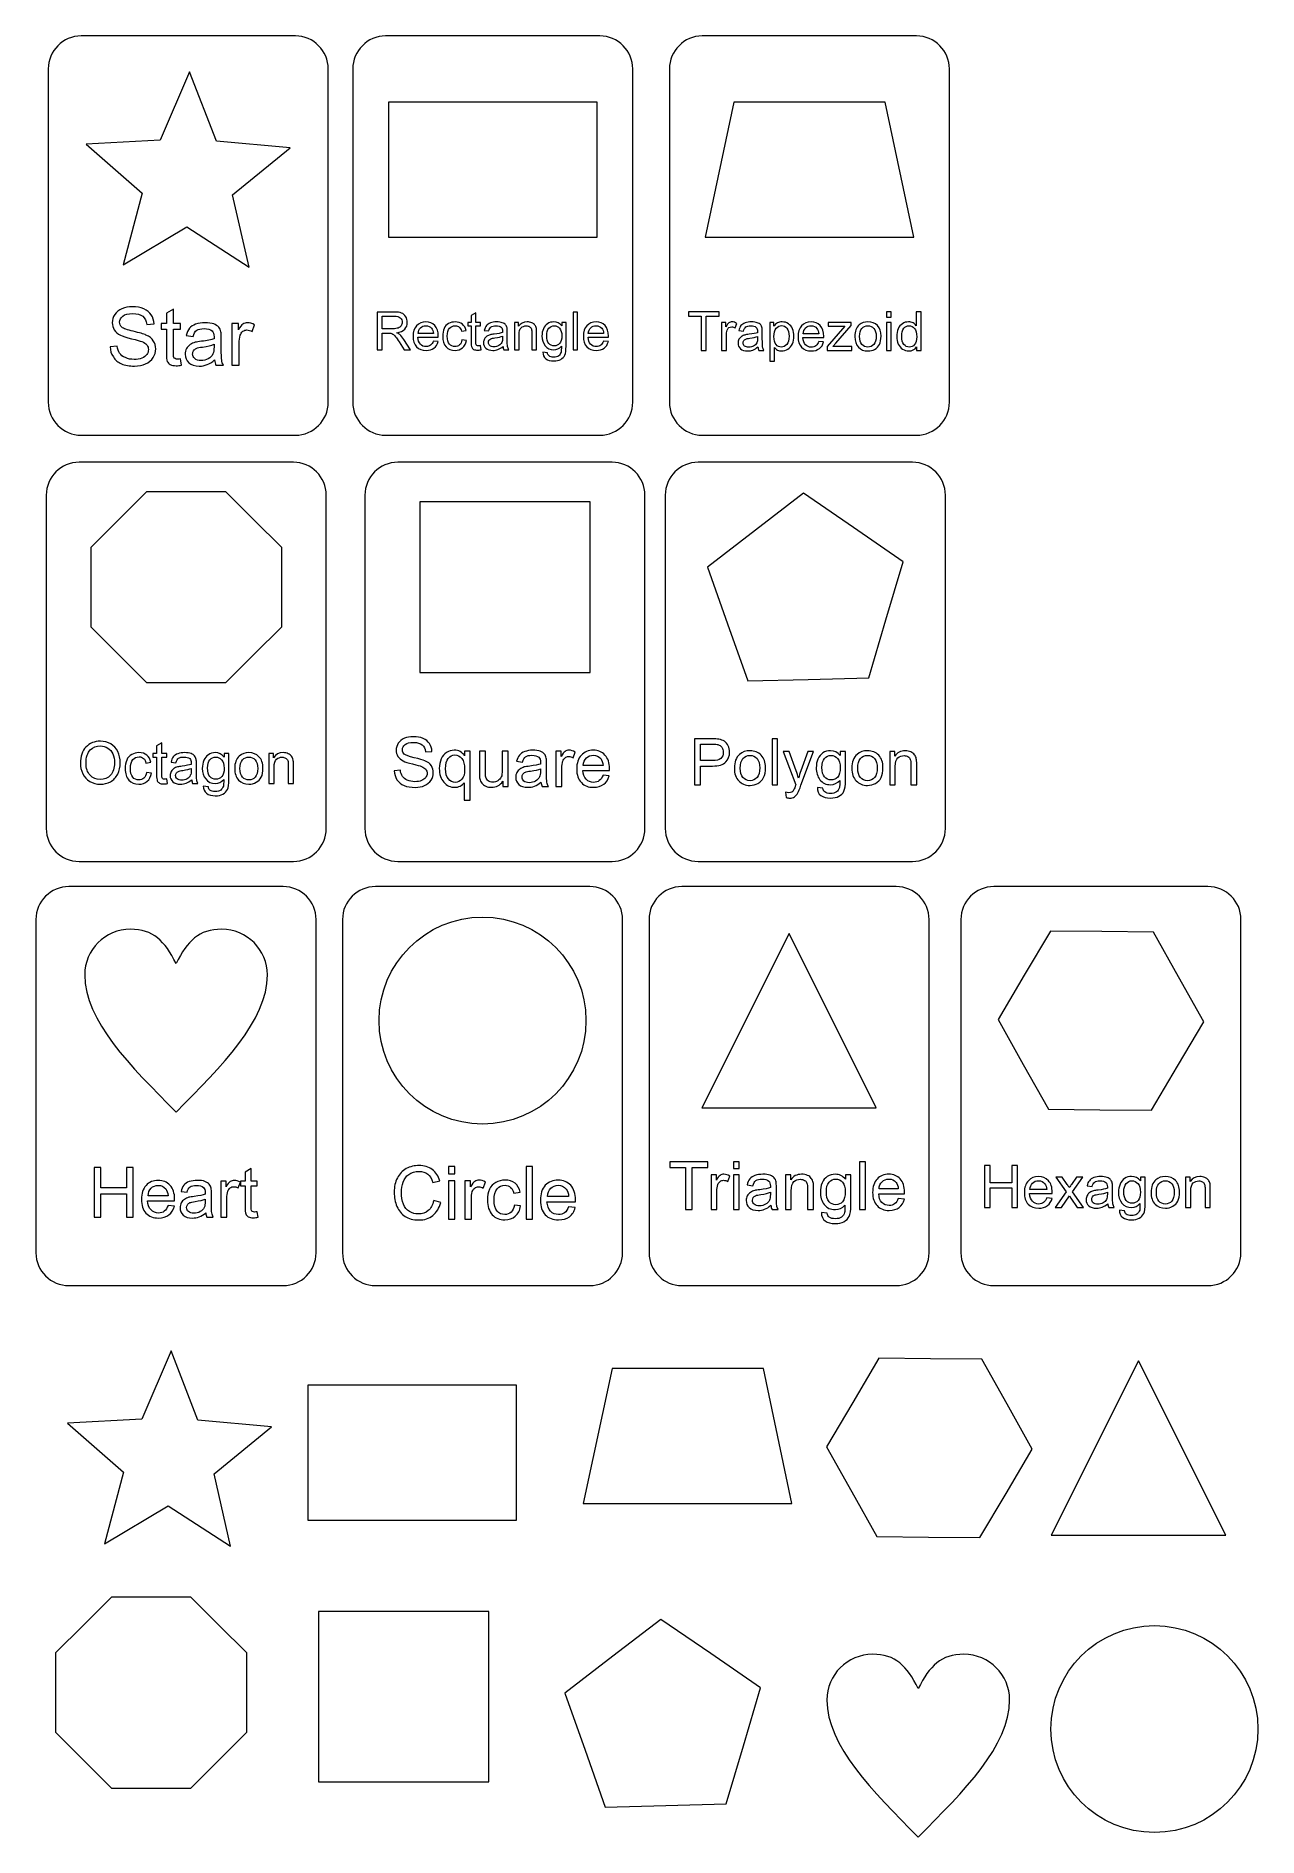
# Model space of a CAD drawing. Header units: inches. Extents: x -4.5 to 4.5, y -6.6 to 6.6.
import ezdxf

# ---------------------------------------------------------------- set-up
doc = ezdxf.new("R2010")
doc.units = ezdxf.units.IN
doc.header["$MEASUREMENT"] = 0
doc.layers.add('Layer 1', color=7, linetype='Continuous')

msp = doc.modelspace()

# ---------------------------------------------------------------- linework, layer by layer
at = {"layer": 'Layer 1', "lineweight": 9}
for points in [[(-1.895, 5.125), (-0.366, 5.125), (-0.366, 6.114), (-1.895, 6.114), (-1.895, 5.125)], [(-1.665, 1.935), (-0.417, 1.935), (-0.417, 3.184), (-1.665, 3.184), (-1.665, 1.935)], [(-2.485, -4.277), (-0.956, -4.277), (-0.956, -3.287), (-2.485, -3.287), (-2.485, -4.277)], [(-2.407, -6.194), (-1.159, -6.194), (-1.159, -4.946), (-2.407, -4.946), (-2.407, -6.194)]]:
    msp.add_lwpolyline(points, close=True, dxfattribs=at)
for centre in [(-1.205, -0.616), (3.718, -5.807)]:
    msp.add_ellipse(centre, major_axis=(0, 0.758), ratio=1, dxfattribs=at)
for points, knots in [([(-4.146, 6.598), (-4.146, 6.598), (-2.576, 6.598), (-2.576, 6.598), (-2.444, 6.598), (-2.335, 6.489), (-2.335, 6.356), (-2.335, 6.356), (-2.335, 3.914), (-2.335, 3.914), (-2.335, 3.782), (-2.444, 3.673), (-2.576, 3.673), (-2.576, 3.673), (-4.146, 3.673), (-4.146, 3.673), (-4.279, 3.673), (-4.387, 3.782), (-4.387, 3.914), (-4.387, 3.914), (-4.387, 6.356), (-4.387, 6.356), (-4.387, 6.489), (-4.279, 6.598), (-4.146, 6.598)], [0, 0, 0, 0, 0.125, 0.125, 0.125, 0.25, 0.25, 0.25, 0.375, 0.375, 0.375, 0.5, 0.5, 0.5, 0.625, 0.625, 0.625, 0.75, 0.75, 0.75, 0.875, 0.875, 0.875, 1, 1, 1, 1]), ([(-1.915, 6.598), (-1.915, 6.598), (-0.346, 6.598), (-0.346, 6.598), (-0.213, 6.598), (-0.104, 6.489), (-0.104, 6.356), (-0.104, 6.356), (-0.104, 3.914), (-0.104, 3.914), (-0.104, 3.782), (-0.213, 3.673), (-0.346, 3.673), (-0.346, 3.673), (-1.915, 3.673), (-1.915, 3.673), (-2.048, 3.673), (-2.156, 3.782), (-2.156, 3.914), (-2.156, 3.914), (-2.156, 6.356), (-2.156, 6.356), (-2.156, 6.489), (-2.048, 6.598), (-1.915, 6.598)], [0, 0, 0, 0, 0.125, 0.125, 0.125, 0.25, 0.25, 0.25, 0.375, 0.375, 0.375, 0.5, 0.5, 0.5, 0.625, 0.625, 0.625, 0.75, 0.75, 0.75, 0.875, 0.875, 0.875, 1, 1, 1, 1]), ([(0.405, 6.598), (0.405, 6.598), (1.974, 6.598), (1.974, 6.598), (2.107, 6.598), (2.216, 6.489), (2.216, 6.356), (2.216, 6.356), (2.216, 3.914), (2.216, 3.914), (2.216, 3.782), (2.107, 3.673), (1.974, 3.673), (1.974, 3.673), (0.405, 3.673), (0.405, 3.673), (0.272, 3.673), (0.164, 3.782), (0.164, 3.914), (0.164, 3.914), (0.164, 6.356), (0.164, 6.356), (0.164, 6.489), (0.272, 6.598), (0.405, 6.598)], [0, 0, 0, 0, 0.125, 0.125, 0.125, 0.25, 0.25, 0.25, 0.375, 0.375, 0.375, 0.5, 0.5, 0.5, 0.625, 0.625, 0.625, 0.75, 0.75, 0.75, 0.875, 0.875, 0.875, 1, 1, 1, 1]), ([(-2.916, 4.905), (-2.916, 4.905), (-3.372, 5.2), (-3.372, 5.2), (-3.372, 5.2), (-3.839, 4.922), (-3.839, 4.922), (-3.839, 4.922), (-3.7, 5.447), (-3.7, 5.447), (-3.7, 5.447), (-4.108, 5.806), (-4.108, 5.806), (-4.108, 5.806), (-3.566, 5.835), (-3.566, 5.835), (-3.566, 5.835), (-3.351, 6.335), (-3.351, 6.335), (-3.351, 6.335), (-3.155, 5.828), (-3.155, 5.828), (-3.155, 5.828), (-2.614, 5.778), (-2.614, 5.778), (-2.614, 5.778), (-3.036, 5.435), (-3.036, 5.435), (-3.036, 5.435), (-2.916, 4.905), (-2.916, 4.905)], [0, 0, 0, 0, 0.1, 0.1, 0.1, 0.2, 0.2, 0.2, 0.3, 0.3, 0.3, 0.4, 0.4, 0.4, 0.5, 0.5, 0.5, 0.6, 0.6, 0.6, 0.7, 0.7, 0.7, 0.8, 0.8, 0.8, 0.9, 0.9, 0.9, 1, 1, 1, 1]), ([(0.637, 6.114), (0.637, 6.114), (1.746, 6.114), (1.746, 6.114), (1.746, 6.114), (1.955, 5.125), (1.955, 5.125), (1.955, 5.125), (0.426, 5.125), (0.426, 5.125), (0.426, 5.125), (0.637, 6.114), (0.637, 6.114)], [0, 0, 0, 0, 0.25, 0.25, 0.25, 0.5, 0.5, 0.5, 0.75, 0.75, 0.75, 1, 1, 1, 1]), ([(-4.161, 3.475), (-4.161, 3.475), (-2.591, 3.475), (-2.591, 3.475), (-2.458, 3.475), (-2.35, 3.366), (-2.35, 3.233), (-2.35, 3.233), (-2.35, 0.791), (-2.35, 0.791), (-2.35, 0.659), (-2.458, 0.55), (-2.591, 0.55), (-2.591, 0.55), (-4.161, 0.55), (-4.161, 0.55), (-4.294, 0.55), (-4.402, 0.659), (-4.402, 0.791), (-4.402, 0.791), (-4.402, 3.233), (-4.402, 3.233), (-4.402, 3.366), (-4.294, 3.475), (-4.161, 3.475)], [0, 0, 0, 0, 0.125, 0.125, 0.125, 0.25, 0.25, 0.25, 0.375, 0.375, 0.375, 0.5, 0.5, 0.5, 0.625, 0.625, 0.625, 0.75, 0.75, 0.75, 0.875, 0.875, 0.875, 1, 1, 1, 1]), ([(-1.826, 3.475), (-1.826, 3.475), (-0.256, 3.475), (-0.256, 3.475), (-0.124, 3.475), (-0.015, 3.366), (-0.015, 3.233), (-0.015, 3.233), (-0.015, 0.791), (-0.015, 0.791), (-0.015, 0.659), (-0.124, 0.55), (-0.256, 0.55), (-0.256, 0.55), (-1.826, 0.55), (-1.826, 0.55), (-1.959, 0.55), (-2.067, 0.659), (-2.067, 0.791), (-2.067, 0.791), (-2.067, 3.233), (-2.067, 3.233), (-2.067, 3.366), (-1.959, 3.475), (-1.826, 3.475)], [0, 0, 0, 0, 0.125, 0.125, 0.125, 0.25, 0.25, 0.25, 0.375, 0.375, 0.375, 0.5, 0.5, 0.5, 0.625, 0.625, 0.625, 0.75, 0.75, 0.75, 0.875, 0.875, 0.875, 1, 1, 1, 1]), ([(0.375, 3.475), (0.375, 3.475), (1.945, 3.475), (1.945, 3.475), (2.077, 3.475), (2.186, 3.366), (2.186, 3.233), (2.186, 3.233), (2.186, 0.791), (2.186, 0.791), (2.186, 0.659), (2.077, 0.55), (1.945, 0.55), (1.945, 0.55), (0.375, 0.55), (0.375, 0.55), (0.242, 0.55), (0.134, 0.659), (0.134, 0.791), (0.134, 0.791), (0.134, 3.233), (0.134, 3.233), (0.134, 3.366), (0.242, 3.475), (0.375, 3.475)], [0, 0, 0, 0, 0.125, 0.125, 0.125, 0.25, 0.25, 0.25, 0.375, 0.375, 0.375, 0.5, 0.5, 0.5, 0.625, 0.625, 0.625, 0.75, 0.75, 0.75, 0.875, 0.875, 0.875, 1, 1, 1, 1]), ([(-2.676, 2.27), (-2.676, 2.27), (-2.881, 2.065), (-2.881, 2.065), (-2.881, 2.065), (-3.086, 1.86), (-3.086, 1.86), (-3.086, 1.86), (-3.376, 1.86), (-3.376, 1.86), (-3.376, 1.86), (-3.666, 1.86), (-3.666, 1.86), (-3.666, 1.86), (-3.871, 2.065), (-3.871, 2.065), (-3.871, 2.065), (-4.076, 2.27), (-4.076, 2.27), (-4.076, 2.27), (-4.076, 2.559), (-4.076, 2.559), (-4.076, 2.559), (-4.076, 2.849), (-4.076, 2.849), (-4.076, 2.849), (-3.871, 3.054), (-3.871, 3.054), (-3.871, 3.054), (-3.666, 3.259), (-3.666, 3.259), (-3.666, 3.259), (-3.376, 3.259), (-3.376, 3.259), (-3.376, 3.259), (-3.086, 3.259), (-3.086, 3.259), (-3.086, 3.259), (-2.881, 3.054), (-2.881, 3.054), (-2.881, 3.054), (-2.676, 2.849), (-2.676, 2.849), (-2.676, 2.849), (-2.676, 2.559), (-2.676, 2.559), (-2.676, 2.559), (-2.676, 2.27), (-2.676, 2.27)], [0, 0, 0, 0, 0.0625, 0.0625, 0.0625, 0.125, 0.125, 0.125, 0.1875, 0.1875, 0.1875, 0.25, 0.25, 0.25, 0.3125, 0.3125, 0.3125, 0.375, 0.375, 0.375, 0.4375, 0.4375, 0.4375, 0.5, 0.5, 0.5, 0.5625, 0.5625, 0.5625, 0.625, 0.625, 0.625, 0.6875, 0.6875, 0.6875, 0.75, 0.75, 0.75, 0.8125, 0.8125, 0.8125, 0.875, 0.875, 0.875, 0.9375, 0.9375, 0.9375, 1, 1, 1, 1]), ([(1.625, 1.895), (1.625, 1.895), (1.182, 1.884), (1.182, 1.884), (1.182, 1.884), (0.739, 1.872), (0.739, 1.872), (0.739, 1.872), (0.591, 2.29), (0.591, 2.29), (0.591, 2.29), (0.443, 2.707), (0.443, 2.707), (0.443, 2.707), (0.795, 2.977), (0.795, 2.977), (0.795, 2.977), (1.146, 3.247), (1.146, 3.247), (1.146, 3.247), (1.512, 2.996), (1.512, 2.996), (1.512, 2.996), (1.877, 2.745), (1.877, 2.745), (1.877, 2.745), (1.751, 2.32), (1.751, 2.32), (1.751, 2.32), (1.625, 1.895), (1.625, 1.895)], [0, 0, 0, 0, 0.1, 0.1, 0.1, 0.2, 0.2, 0.2, 0.3, 0.3, 0.3, 0.4, 0.4, 0.4, 0.5, 0.5, 0.5, 0.6, 0.6, 0.6, 0.7, 0.7, 0.7, 0.8, 0.8, 0.8, 0.9, 0.9, 0.9, 1, 1, 1, 1]), ([(-4.235, 0.366), (-4.235, 0.366), (-2.666, 0.366), (-2.666, 0.366), (-2.533, 0.366), (-2.424, 0.258), (-2.424, 0.125), (-2.424, 0.125), (-2.424, -2.317), (-2.424, -2.317), (-2.424, -2.45), (-2.533, -2.558), (-2.666, -2.558), (-2.666, -2.558), (-4.235, -2.558), (-4.235, -2.558), (-4.368, -2.558), (-4.477, -2.45), (-4.477, -2.317), (-4.477, -2.317), (-4.477, 0.125), (-4.477, 0.125), (-4.477, 0.258), (-4.368, 0.366), (-4.235, 0.366)], [0, 0, 0, 0, 0.125, 0.125, 0.125, 0.25, 0.25, 0.25, 0.375, 0.375, 0.375, 0.5, 0.5, 0.5, 0.625, 0.625, 0.625, 0.75, 0.75, 0.75, 0.875, 0.875, 0.875, 1, 1, 1, 1]), ([(-1.989, 0.366), (-1.989, 0.366), (-0.42, 0.366), (-0.42, 0.366), (-0.287, 0.366), (-0.179, 0.258), (-0.179, 0.125), (-0.179, 0.125), (-0.179, -2.317), (-0.179, -2.317), (-0.179, -2.45), (-0.287, -2.558), (-0.42, -2.558), (-0.42, -2.558), (-1.989, -2.558), (-1.989, -2.558), (-2.122, -2.558), (-2.231, -2.45), (-2.231, -2.317), (-2.231, -2.317), (-2.231, 0.125), (-2.231, 0.125), (-2.231, 0.258), (-2.122, 0.366), (-1.989, 0.366)], [0, 0, 0, 0, 0.125, 0.125, 0.125, 0.25, 0.25, 0.25, 0.375, 0.375, 0.375, 0.5, 0.5, 0.5, 0.625, 0.625, 0.625, 0.75, 0.75, 0.75, 0.875, 0.875, 0.875, 1, 1, 1, 1]), ([(0.256, 0.366), (0.256, 0.366), (1.826, 0.366), (1.826, 0.366), (1.958, 0.366), (2.067, 0.258), (2.067, 0.125), (2.067, 0.125), (2.067, -2.317), (2.067, -2.317), (2.067, -2.45), (1.958, -2.558), (1.826, -2.558), (1.826, -2.558), (0.256, -2.558), (0.256, -2.558), (0.123, -2.558), (0.015, -2.45), (0.015, -2.317), (0.015, -2.317), (0.015, 0.125), (0.015, 0.125), (0.015, 0.258), (0.123, 0.366), (0.256, 0.366)], [0, 0, 0, 0, 0.125, 0.125, 0.125, 0.25, 0.25, 0.25, 0.375, 0.375, 0.375, 0.5, 0.5, 0.5, 0.625, 0.625, 0.625, 0.75, 0.75, 0.75, 0.875, 0.875, 0.875, 1, 1, 1, 1]), ([(2.541, 0.366), (2.541, 0.366), (4.11, 0.366), (4.11, 0.366), (4.243, 0.366), (4.352, 0.258), (4.352, 0.125), (4.352, 0.125), (4.352, -2.317), (4.352, -2.317), (4.352, -2.45), (4.243, -2.558), (4.11, -2.558), (4.11, -2.558), (2.541, -2.558), (2.541, -2.558), (2.408, -2.558), (2.3, -2.45), (2.3, -2.317), (2.3, -2.317), (2.3, 0.125), (2.3, 0.125), (2.3, 0.258), (2.408, 0.366), (2.541, 0.366)], [0, 0, 0, 0, 0.125, 0.125, 0.125, 0.25, 0.25, 0.25, 0.375, 0.375, 0.375, 0.5, 0.5, 0.5, 0.625, 0.625, 0.625, 0.75, 0.75, 0.75, 0.875, 0.875, 0.875, 1, 1, 1, 1]), ([(-3.45, -0.198), (-3.367, -0.031), (-3.283, 0.053), (-3.116, 0.053), (-2.931, 0.053), (-2.781, -0.097), (-2.781, -0.282), (-2.781, -0.616), (-3.116, -0.951), (-3.45, -1.286), (-3.785, -0.951), (-4.12, -0.616), (-4.12, -0.282), (-4.12, -0.097), (-3.97, 0.053), (-3.785, 0.053), (-3.618, 0.053), (-3.534, -0.031), (-3.45, -0.198)], [0, 0, 0, 0, 0.166667, 0.166667, 0.166667, 0.333333, 0.333333, 0.333333, 0.5, 0.5, 0.5, 0.666667, 0.666667, 0.666667, 0.833333, 0.833333, 0.833333, 1, 1, 1, 1]), ([(0.401, -1.256), (0.401, -1.256), (1.041, 0.023), (1.041, 0.023), (1.041, 0.023), (1.68, -1.256), (1.68, -1.256), (1.68, -1.256), (0.401, -1.256), (0.401, -1.256)], [0, 0, 0, 0, 0.333333, 0.333333, 0.333333, 0.666667, 0.666667, 0.666667, 1, 1, 1, 1]), ([(3.696, -1.273), (3.696, -1.273), (3.319, -1.269), (3.319, -1.269), (3.319, -1.269), (2.942, -1.265), (2.942, -1.265), (2.942, -1.265), (2.757, -0.937), (2.757, -0.937), (2.757, -0.937), (2.572, -0.608), (2.572, -0.608), (2.572, -0.608), (2.764, -0.284), (2.764, -0.284), (2.764, -0.284), (2.956, 0.04), (2.956, 0.04), (2.956, 0.04), (3.333, 0.036), (3.333, 0.036), (3.333, 0.036), (3.71, 0.032), (3.71, 0.032), (3.71, 0.032), (3.895, -0.296), (3.895, -0.296), (3.895, -0.296), (4.08, -0.625), (4.08, -0.625), (4.08, -0.625), (3.888, -0.949), (3.888, -0.949), (3.888, -0.949), (3.696, -1.273), (3.696, -1.273)], [0, 0, 0, 0, 0.083333, 0.083333, 0.083333, 0.166667, 0.166667, 0.166667, 0.25, 0.25, 0.25, 0.333333, 0.333333, 0.333333, 0.416667, 0.416667, 0.416667, 0.5, 0.5, 0.5, 0.583333, 0.583333, 0.583333, 0.666667, 0.666667, 0.666667, 0.75, 0.75, 0.75, 0.833333, 0.833333, 0.833333, 0.916667, 0.916667, 0.916667, 1, 1, 1, 1]), ([(-3.052, -4.466), (-3.052, -4.466), (-3.508, -4.171), (-3.508, -4.171), (-3.508, -4.171), (-3.975, -4.449), (-3.975, -4.449), (-3.975, -4.449), (-3.836, -3.924), (-3.836, -3.924), (-3.836, -3.924), (-4.245, -3.566), (-4.245, -3.566), (-4.245, -3.566), (-3.702, -3.536), (-3.702, -3.536), (-3.702, -3.536), (-3.487, -3.036), (-3.487, -3.036), (-3.487, -3.036), (-3.291, -3.544), (-3.291, -3.544), (-3.291, -3.544), (-2.75, -3.593), (-2.75, -3.593), (-2.75, -3.593), (-3.172, -3.936), (-3.172, -3.936), (-3.172, -3.936), (-3.052, -4.466), (-3.052, -4.466)], [0, 0, 0, 0, 0.1, 0.1, 0.1, 0.2, 0.2, 0.2, 0.3, 0.3, 0.3, 0.4, 0.4, 0.4, 0.5, 0.5, 0.5, 0.6, 0.6, 0.6, 0.7, 0.7, 0.7, 0.8, 0.8, 0.8, 0.9, 0.9, 0.9, 1, 1, 1, 1]), ([(-0.256, -3.166), (-0.256, -3.166), (0.853, -3.166), (0.853, -3.166), (0.853, -3.166), (1.062, -4.155), (1.062, -4.155), (1.062, -4.155), (-0.468, -4.155), (-0.468, -4.155), (-0.468, -4.155), (-0.256, -3.166), (-0.256, -3.166)], [0, 0, 0, 0, 0.25, 0.25, 0.25, 0.5, 0.5, 0.5, 0.75, 0.75, 0.75, 1, 1, 1, 1]), ([(2.439, -4.404), (2.439, -4.404), (2.062, -4.4), (2.062, -4.4), (2.062, -4.4), (1.685, -4.396), (1.685, -4.396), (1.685, -4.396), (1.5, -4.068), (1.5, -4.068), (1.5, -4.068), (1.315, -3.739), (1.315, -3.739), (1.315, -3.739), (1.507, -3.415), (1.507, -3.415), (1.507, -3.415), (1.699, -3.09), (1.699, -3.09), (1.699, -3.09), (2.076, -3.094), (2.076, -3.094), (2.076, -3.094), (2.453, -3.098), (2.453, -3.098), (2.453, -3.098), (2.638, -3.427), (2.638, -3.427), (2.638, -3.427), (2.823, -3.755), (2.823, -3.755), (2.823, -3.755), (2.631, -4.08), (2.631, -4.08), (2.631, -4.08), (2.439, -4.404), (2.439, -4.404)], [0, 0, 0, 0, 0.083333, 0.083333, 0.083333, 0.166667, 0.166667, 0.166667, 0.25, 0.25, 0.25, 0.333333, 0.333333, 0.333333, 0.416667, 0.416667, 0.416667, 0.5, 0.5, 0.5, 0.583333, 0.583333, 0.583333, 0.666667, 0.666667, 0.666667, 0.75, 0.75, 0.75, 0.833333, 0.833333, 0.833333, 0.916667, 0.916667, 0.916667, 1, 1, 1, 1]), ([(2.961, -4.387), (2.961, -4.387), (3.601, -3.108), (3.601, -3.108), (3.601, -3.108), (4.24, -4.387), (4.24, -4.387), (4.24, -4.387), (2.961, -4.387), (2.961, -4.387)], [0, 0, 0, 0, 0.333333, 0.333333, 0.333333, 0.666667, 0.666667, 0.666667, 1, 1, 1, 1]), ([(-2.933, -5.829), (-2.933, -5.829), (-3.138, -6.034), (-3.138, -6.034), (-3.138, -6.034), (-3.343, -6.239), (-3.343, -6.239), (-3.343, -6.239), (-3.633, -6.239), (-3.633, -6.239), (-3.633, -6.239), (-3.923, -6.239), (-3.923, -6.239), (-3.923, -6.239), (-4.128, -6.034), (-4.128, -6.034), (-4.128, -6.034), (-4.333, -5.829), (-4.333, -5.829), (-4.333, -5.829), (-4.333, -5.539), (-4.333, -5.539), (-4.333, -5.539), (-4.333, -5.249), (-4.333, -5.249), (-4.333, -5.249), (-4.128, -5.045), (-4.128, -5.045), (-4.128, -5.045), (-3.923, -4.84), (-3.923, -4.84), (-3.923, -4.84), (-3.633, -4.84), (-3.633, -4.84), (-3.633, -4.84), (-3.343, -4.84), (-3.343, -4.84), (-3.343, -4.84), (-3.138, -5.045), (-3.138, -5.045), (-3.138, -5.045), (-2.933, -5.249), (-2.933, -5.249), (-2.933, -5.249), (-2.933, -5.539), (-2.933, -5.539), (-2.933, -5.539), (-2.933, -5.829), (-2.933, -5.829)], [0, 0, 0, 0, 0.0625, 0.0625, 0.0625, 0.125, 0.125, 0.125, 0.1875, 0.1875, 0.1875, 0.25, 0.25, 0.25, 0.3125, 0.3125, 0.3125, 0.375, 0.375, 0.375, 0.4375, 0.4375, 0.4375, 0.5, 0.5, 0.5, 0.5625, 0.5625, 0.5625, 0.625, 0.625, 0.625, 0.6875, 0.6875, 0.6875, 0.75, 0.75, 0.75, 0.8125, 0.8125, 0.8125, 0.875, 0.875, 0.875, 0.9375, 0.9375, 0.9375, 1, 1, 1, 1]), ([(0.58, -6.355), (0.58, -6.355), (0.137, -6.367), (0.137, -6.367), (0.137, -6.367), (-0.306, -6.378), (-0.306, -6.378), (-0.306, -6.378), (-0.454, -5.961), (-0.454, -5.961), (-0.454, -5.961), (-0.602, -5.543), (-0.602, -5.543), (-0.602, -5.543), (-0.25, -5.273), (-0.25, -5.273), (-0.25, -5.273), (0.101, -5.003), (0.101, -5.003), (0.101, -5.003), (0.467, -5.254), (0.467, -5.254), (0.467, -5.254), (0.832, -5.505), (0.832, -5.505), (0.832, -5.505), (0.706, -5.93), (0.706, -5.93), (0.706, -5.93), (0.58, -6.355), (0.58, -6.355)], [0, 0, 0, 0, 0.1, 0.1, 0.1, 0.2, 0.2, 0.2, 0.3, 0.3, 0.3, 0.4, 0.4, 0.4, 0.5, 0.5, 0.5, 0.6, 0.6, 0.6, 0.7, 0.7, 0.7, 0.8, 0.8, 0.8, 0.9, 0.9, 0.9, 1, 1, 1, 1]), ([(1.987, -5.51), (2.071, -5.343), (2.155, -5.259), (2.322, -5.259), (2.507, -5.259), (2.657, -5.409), (2.657, -5.594), (2.657, -5.928), (2.322, -6.263), (1.987, -6.598), (1.653, -6.263), (1.318, -5.928), (1.318, -5.594), (1.318, -5.409), (1.468, -5.259), (1.653, -5.259), (1.82, -5.259), (1.904, -5.343), (1.987, -5.51)], [0, 0, 0, 0, 0.166667, 0.166667, 0.166667, 0.333333, 0.333333, 0.333333, 0.5, 0.5, 0.5, 0.666667, 0.666667, 0.666667, 0.833333, 0.833333, 0.833333, 1, 1, 1, 1])]:
    msp.add_open_spline(points, degree=3, knots=knots, dxfattribs=at)
at = {"layer": 'Layer 1', "color": 1, "lineweight": 9}
for points, knots in [([(-3.934, 4.321), (-3.934, 4.321), (-3.881, 4.326), (-3.881, 4.326), (-3.879, 4.305), (-3.873, 4.287), (-3.864, 4.274), (-3.855, 4.26), (-3.841, 4.249), (-3.822, 4.241), (-3.803, 4.232), (-3.781, 4.228), (-3.757, 4.228), (-3.736, 4.228), (-3.717, 4.231), (-3.701, 4.238), (-3.685, 4.244), (-3.673, 4.253), (-3.665, 4.264), (-3.657, 4.275), (-3.653, 4.287), (-3.653, 4.3), (-3.653, 4.313), (-3.657, 4.324), (-3.664, 4.334), (-3.672, 4.344), (-3.684, 4.352), (-3.702, 4.359), (-3.713, 4.363), (-3.738, 4.37), (-3.777, 4.38), (-3.816, 4.389), (-3.843, 4.398), (-3.858, 4.406), (-3.878, 4.416), (-3.893, 4.429), (-3.903, 4.445), (-3.913, 4.461), (-3.918, 4.478), (-3.918, 4.497), (-3.918, 4.519), (-3.912, 4.539), (-3.9, 4.557), (-3.888, 4.576), (-3.87, 4.59), (-3.847, 4.599), (-3.824, 4.609), (-3.798, 4.614), (-3.77, 4.614), (-3.739, 4.614), (-3.711, 4.609), (-3.687, 4.598), (-3.663, 4.588), (-3.645, 4.574), (-3.632, 4.554), (-3.619, 4.535), (-3.613, 4.512), (-3.612, 4.488), (-3.612, 4.488), (-3.665, 4.484), (-3.665, 4.484), (-3.668, 4.51), (-3.678, 4.53), (-3.694, 4.544), (-3.711, 4.557), (-3.735, 4.564), (-3.767, 4.564), (-3.801, 4.564), (-3.826, 4.558), (-3.841, 4.546), (-3.856, 4.533), (-3.864, 4.518), (-3.864, 4.501), (-3.864, 4.486), (-3.859, 4.474), (-3.848, 4.464), (-3.837, 4.454), (-3.809, 4.444), (-3.764, 4.434), (-3.719, 4.423), (-3.688, 4.415), (-3.671, 4.407), (-3.646, 4.396), (-3.628, 4.381), (-3.617, 4.364), (-3.605, 4.347), (-3.599, 4.327), (-3.599, 4.305), (-3.599, 4.282), (-3.606, 4.261), (-3.618, 4.241), (-3.631, 4.222), (-3.65, 4.206), (-3.674, 4.195), (-3.698, 4.184), (-3.724, 4.179), (-3.755, 4.179), (-3.793, 4.179), (-3.824, 4.184), (-3.85, 4.195), (-3.876, 4.207), (-3.896, 4.223), (-3.91, 4.246), (-3.925, 4.268), (-3.933, 4.293), (-3.934, 4.321)], [0, 0, 0, 0, 0.028571, 0.028571, 0.028571, 0.057143, 0.057143, 0.057143, 0.085714, 0.085714, 0.085714, 0.114286, 0.114286, 0.114286, 0.142857, 0.142857, 0.142857, 0.171429, 0.171429, 0.171429, 0.2, 0.2, 0.2, 0.228571, 0.228571, 0.228571, 0.257143, 0.257143, 0.257143, 0.285714, 0.285714, 0.285714, 0.314286, 0.314286, 0.314286, 0.342857, 0.342857, 0.342857, 0.371429, 0.371429, 0.371429, 0.4, 0.4, 0.4, 0.428571, 0.428571, 0.428571, 0.457143, 0.457143, 0.457143, 0.485714, 0.485714, 0.485714, 0.514286, 0.514286, 0.514286, 0.542857, 0.542857, 0.542857, 0.571429, 0.571429, 0.571429, 0.6, 0.6, 0.6, 0.628571, 0.628571, 0.628571, 0.657143, 0.657143, 0.657143, 0.685714, 0.685714, 0.685714, 0.714286, 0.714286, 0.714286, 0.742857, 0.742857, 0.742857, 0.771429, 0.771429, 0.771429, 0.8, 0.8, 0.8, 0.828571, 0.828571, 0.828571, 0.857143, 0.857143, 0.857143, 0.885714, 0.885714, 0.885714, 0.914286, 0.914286, 0.914286, 0.942857, 0.942857, 0.942857, 0.971429, 0.971429, 0.971429, 1, 1, 1, 1]), ([(-3.418, 4.232), (-3.418, 4.232), (-3.411, 4.186), (-3.411, 4.186), (-3.425, 4.183), (-3.438, 4.182), (-3.45, 4.182), (-3.468, 4.182), (-3.483, 4.185), (-3.493, 4.191), (-3.503, 4.197), (-3.511, 4.204), (-3.515, 4.214), (-3.519, 4.224), (-3.521, 4.244), (-3.521, 4.275), (-3.521, 4.275), (-3.521, 4.451), (-3.521, 4.451), (-3.521, 4.451), (-3.559, 4.451), (-3.559, 4.451), (-3.559, 4.451), (-3.559, 4.491), (-3.559, 4.491), (-3.559, 4.491), (-3.521, 4.491), (-3.521, 4.491), (-3.521, 4.491), (-3.521, 4.566), (-3.521, 4.566), (-3.521, 4.566), (-3.469, 4.597), (-3.469, 4.597), (-3.469, 4.597), (-3.469, 4.491), (-3.469, 4.491), (-3.469, 4.491), (-3.418, 4.491), (-3.418, 4.491), (-3.418, 4.491), (-3.418, 4.451), (-3.418, 4.451), (-3.418, 4.451), (-3.469, 4.451), (-3.469, 4.451), (-3.469, 4.451), (-3.469, 4.272), (-3.469, 4.272), (-3.469, 4.257), (-3.469, 4.248), (-3.467, 4.244), (-3.465, 4.24), (-3.462, 4.236), (-3.458, 4.234), (-3.454, 4.231), (-3.448, 4.23), (-3.44, 4.23), (-3.435, 4.23), (-3.427, 4.231), (-3.418, 4.232)], [0, 0, 0, 0, 0.05, 0.05, 0.05, 0.1, 0.1, 0.1, 0.15, 0.15, 0.15, 0.2, 0.2, 0.2, 0.25, 0.25, 0.25, 0.3, 0.3, 0.3, 0.35, 0.35, 0.35, 0.4, 0.4, 0.4, 0.45, 0.45, 0.45, 0.5, 0.5, 0.5, 0.55, 0.55, 0.55, 0.6, 0.6, 0.6, 0.65, 0.65, 0.65, 0.7, 0.7, 0.7, 0.75, 0.75, 0.75, 0.8, 0.8, 0.8, 0.85, 0.85, 0.85, 0.9, 0.9, 0.9, 0.95, 0.95, 0.95, 1, 1, 1, 1]), ([(-3.168, 4.224), (-3.187, 4.208), (-3.205, 4.196), (-3.223, 4.19), (-3.241, 4.183), (-3.26, 4.179), (-3.28, 4.179), (-3.314, 4.179), (-3.339, 4.188), (-3.357, 4.204), (-3.375, 4.22), (-3.384, 4.241), (-3.384, 4.266), (-3.384, 4.281), (-3.381, 4.295), (-3.374, 4.307), (-3.367, 4.32), (-3.358, 4.329), (-3.347, 4.337), (-3.336, 4.344), (-3.324, 4.35), (-3.31, 4.354), (-3.3, 4.356), (-3.285, 4.359), (-3.264, 4.361), (-3.223, 4.366), (-3.192, 4.372), (-3.172, 4.379), (-3.172, 4.386), (-3.172, 4.391), (-3.172, 4.393), (-3.172, 4.414), (-3.177, 4.428), (-3.186, 4.437), (-3.2, 4.449), (-3.219, 4.454), (-3.245, 4.454), (-3.27, 4.454), (-3.288, 4.45), (-3.299, 4.442), (-3.311, 4.433), (-3.319, 4.418), (-3.325, 4.396), (-3.325, 4.396), (-3.376, 4.403), (-3.376, 4.403), (-3.371, 4.425), (-3.363, 4.442), (-3.353, 4.456), (-3.342, 4.469), (-3.327, 4.479), (-3.307, 4.486), (-3.287, 4.494), (-3.264, 4.497), (-3.238, 4.497), (-3.212, 4.497), (-3.19, 4.494), (-3.174, 4.488), (-3.158, 4.482), (-3.146, 4.474), (-3.138, 4.465), (-3.131, 4.456), (-3.125, 4.444), (-3.122, 4.43), (-3.12, 4.421), (-3.119, 4.405), (-3.119, 4.382), (-3.119, 4.382), (-3.119, 4.314), (-3.119, 4.314), (-3.119, 4.266), (-3.118, 4.236), (-3.116, 4.223), (-3.114, 4.21), (-3.11, 4.198), (-3.104, 4.186), (-3.104, 4.186), (-3.158, 4.186), (-3.158, 4.186), (-3.163, 4.197), (-3.166, 4.209), (-3.168, 4.224)], [0, 0, 0, 0, 0.037037, 0.037037, 0.037037, 0.074074, 0.074074, 0.074074, 0.111111, 0.111111, 0.111111, 0.148148, 0.148148, 0.148148, 0.185185, 0.185185, 0.185185, 0.222222, 0.222222, 0.222222, 0.259259, 0.259259, 0.259259, 0.296296, 0.296296, 0.296296, 0.333333, 0.333333, 0.333333, 0.37037, 0.37037, 0.37037, 0.407407, 0.407407, 0.407407, 0.444444, 0.444444, 0.444444, 0.481481, 0.481481, 0.481481, 0.518519, 0.518519, 0.518519, 0.555556, 0.555556, 0.555556, 0.592593, 0.592593, 0.592593, 0.62963, 0.62963, 0.62963, 0.666667, 0.666667, 0.666667, 0.703704, 0.703704, 0.703704, 0.740741, 0.740741, 0.740741, 0.777778, 0.777778, 0.777778, 0.814815, 0.814815, 0.814815, 0.851852, 0.851852, 0.851852, 0.888889, 0.888889, 0.888889, 0.925926, 0.925926, 0.925926, 0.962963, 0.962963, 0.962963, 1, 1, 1, 1]), ([(-3.041, 4.186), (-3.041, 4.186), (-3.041, 4.491), (-3.041, 4.491), (-3.041, 4.491), (-2.994, 4.491), (-2.994, 4.491), (-2.994, 4.491), (-2.994, 4.444), (-2.994, 4.444), (-2.982, 4.466), (-2.971, 4.48), (-2.961, 4.487), (-2.951, 4.494), (-2.94, 4.497), (-2.928, 4.497), (-2.911, 4.497), (-2.893, 4.492), (-2.875, 4.481), (-2.875, 4.481), (-2.893, 4.433), (-2.893, 4.433), (-2.906, 4.44), (-2.918, 4.444), (-2.931, 4.444), (-2.942, 4.444), (-2.952, 4.44), (-2.961, 4.434), (-2.97, 4.427), (-2.977, 4.417), (-2.98, 4.405), (-2.986, 4.387), (-2.989, 4.367), (-2.989, 4.345), (-2.989, 4.345), (-2.989, 4.186), (-2.989, 4.186), (-2.989, 4.186), (-3.041, 4.186), (-3.041, 4.186)], [0, 0, 0, 0, 0.076923, 0.076923, 0.076923, 0.153846, 0.153846, 0.153846, 0.230769, 0.230769, 0.230769, 0.307692, 0.307692, 0.307692, 0.384615, 0.384615, 0.384615, 0.461538, 0.461538, 0.461538, 0.538462, 0.538462, 0.538462, 0.615385, 0.615385, 0.615385, 0.692308, 0.692308, 0.692308, 0.769231, 0.769231, 0.769231, 0.846154, 0.846154, 0.846154, 0.923077, 0.923077, 0.923077, 1, 1, 1, 1]), ([(-1.977, 4.298), (-1.977, 4.298), (-1.977, 4.575), (-1.977, 4.575), (-1.977, 4.575), (-1.854, 4.575), (-1.854, 4.575), (-1.829, 4.575), (-1.811, 4.573), (-1.798, 4.568), (-1.785, 4.563), (-1.775, 4.554), (-1.767, 4.541), (-1.759, 4.529), (-1.756, 4.515), (-1.756, 4.5), (-1.756, 4.48), (-1.762, 4.464), (-1.775, 4.45), (-1.787, 4.437), (-1.807, 4.428), (-1.834, 4.424), (-1.824, 4.42), (-1.816, 4.415), (-1.811, 4.411), (-1.801, 4.401), (-1.791, 4.389), (-1.781, 4.374), (-1.781, 4.374), (-1.733, 4.298), (-1.733, 4.298), (-1.733, 4.298), (-1.779, 4.298), (-1.779, 4.298), (-1.779, 4.298), (-1.816, 4.356), (-1.816, 4.356), (-1.826, 4.373), (-1.835, 4.385), (-1.842, 4.394), (-1.849, 4.403), (-1.855, 4.409), (-1.861, 4.413), (-1.866, 4.416), (-1.872, 4.419), (-1.877, 4.42), (-1.881, 4.421), (-1.888, 4.421), (-1.898, 4.421), (-1.898, 4.421), (-1.94, 4.421), (-1.94, 4.421), (-1.94, 4.421), (-1.94, 4.298), (-1.94, 4.298), (-1.94, 4.298), (-1.977, 4.298), (-1.977, 4.298)], [0, 0, 0, 0, 0.052632, 0.052632, 0.052632, 0.105263, 0.105263, 0.105263, 0.157895, 0.157895, 0.157895, 0.210526, 0.210526, 0.210526, 0.263158, 0.263158, 0.263158, 0.315789, 0.315789, 0.315789, 0.368421, 0.368421, 0.368421, 0.421053, 0.421053, 0.421053, 0.473684, 0.473684, 0.473684, 0.526316, 0.526316, 0.526316, 0.578947, 0.578947, 0.578947, 0.631579, 0.631579, 0.631579, 0.684211, 0.684211, 0.684211, 0.736842, 0.736842, 0.736842, 0.789474, 0.789474, 0.789474, 0.842105, 0.842105, 0.842105, 0.894737, 0.894737, 0.894737, 0.947368, 0.947368, 0.947368, 1, 1, 1, 1]), ([(-1.94, 4.453), (-1.94, 4.453), (-1.861, 4.453), (-1.861, 4.453), (-1.845, 4.453), (-1.832, 4.455), (-1.822, 4.458), (-1.813, 4.462), (-1.806, 4.467), (-1.801, 4.475), (-1.796, 4.482), (-1.793, 4.491), (-1.793, 4.5), (-1.793, 4.513), (-1.798, 4.524), (-1.808, 4.532), (-1.817, 4.541), (-1.832, 4.545), (-1.853, 4.545), (-1.853, 4.545), (-1.94, 4.545), (-1.94, 4.545), (-1.94, 4.545), (-1.94, 4.453), (-1.94, 4.453)], [0, 0, 0, 0, 0.125, 0.125, 0.125, 0.25, 0.25, 0.25, 0.375, 0.375, 0.375, 0.5, 0.5, 0.5, 0.625, 0.625, 0.625, 0.75, 0.75, 0.75, 0.875, 0.875, 0.875, 1, 1, 1, 1]), ([(-1.566, 4.363), (-1.566, 4.363), (-1.53, 4.359), (-1.53, 4.359), (-1.536, 4.338), (-1.546, 4.322), (-1.561, 4.311), (-1.576, 4.3), (-1.595, 4.294), (-1.618, 4.294), (-1.648, 4.294), (-1.671, 4.303), (-1.688, 4.321), (-1.705, 4.339), (-1.714, 4.364), (-1.714, 4.397), (-1.714, 4.431), (-1.705, 4.457), (-1.688, 4.475), (-1.67, 4.494), (-1.648, 4.503), (-1.62, 4.503), (-1.594, 4.503), (-1.572, 4.494), (-1.555, 4.476), (-1.538, 4.458), (-1.529, 4.432), (-1.529, 4.399), (-1.529, 4.397), (-1.529, 4.394), (-1.529, 4.39), (-1.529, 4.39), (-1.679, 4.39), (-1.679, 4.39), (-1.678, 4.368), (-1.671, 4.351), (-1.66, 4.339), (-1.649, 4.328), (-1.635, 4.322), (-1.618, 4.322), (-1.606, 4.322), (-1.595, 4.325), (-1.587, 4.332), (-1.578, 4.338), (-1.571, 4.349), (-1.566, 4.363)], [0, 0, 0, 0, 0.066667, 0.066667, 0.066667, 0.133333, 0.133333, 0.133333, 0.2, 0.2, 0.2, 0.266667, 0.266667, 0.266667, 0.333333, 0.333333, 0.333333, 0.4, 0.4, 0.4, 0.466667, 0.466667, 0.466667, 0.533333, 0.533333, 0.533333, 0.6, 0.6, 0.6, 0.666667, 0.666667, 0.666667, 0.733333, 0.733333, 0.733333, 0.8, 0.8, 0.8, 0.866667, 0.866667, 0.866667, 0.933333, 0.933333, 0.933333, 1, 1, 1, 1]), ([(-1.356, 4.372), (-1.356, 4.372), (-1.323, 4.367), (-1.323, 4.367), (-1.327, 4.344), (-1.336, 4.326), (-1.351, 4.313), (-1.366, 4.301), (-1.385, 4.294), (-1.406, 4.294), (-1.434, 4.294), (-1.456, 4.303), (-1.472, 4.321), (-1.489, 4.339), (-1.497, 4.365), (-1.497, 4.398), (-1.497, 4.42), (-1.494, 4.438), (-1.487, 4.455), (-1.48, 4.471), (-1.469, 4.483), (-1.454, 4.491), (-1.439, 4.499), (-1.423, 4.503), (-1.406, 4.503), (-1.384, 4.503), (-1.367, 4.498), (-1.353, 4.487), (-1.339, 4.476), (-1.33, 4.46), (-1.326, 4.44), (-1.326, 4.44), (-1.359, 4.435), (-1.359, 4.435), (-1.362, 4.448), (-1.368, 4.458), (-1.376, 4.465), (-1.384, 4.472), (-1.393, 4.475), (-1.405, 4.475), (-1.422, 4.475), (-1.436, 4.469), (-1.447, 4.457), (-1.457, 4.445), (-1.463, 4.425), (-1.463, 4.399), (-1.463, 4.372), (-1.457, 4.352), (-1.447, 4.34), (-1.437, 4.328), (-1.423, 4.322), (-1.407, 4.322), (-1.393, 4.322), (-1.382, 4.326), (-1.373, 4.334), (-1.364, 4.342), (-1.359, 4.355), (-1.356, 4.372)], [0, 0, 0, 0, 0.052632, 0.052632, 0.052632, 0.105263, 0.105263, 0.105263, 0.157895, 0.157895, 0.157895, 0.210526, 0.210526, 0.210526, 0.263158, 0.263158, 0.263158, 0.315789, 0.315789, 0.315789, 0.368421, 0.368421, 0.368421, 0.421053, 0.421053, 0.421053, 0.473684, 0.473684, 0.473684, 0.526316, 0.526316, 0.526316, 0.578947, 0.578947, 0.578947, 0.631579, 0.631579, 0.631579, 0.684211, 0.684211, 0.684211, 0.736842, 0.736842, 0.736842, 0.789474, 0.789474, 0.789474, 0.842105, 0.842105, 0.842105, 0.894737, 0.894737, 0.894737, 0.947368, 0.947368, 0.947368, 1, 1, 1, 1]), ([(-1.22, 4.329), (-1.22, 4.329), (-1.215, 4.299), (-1.215, 4.299), (-1.225, 4.297), (-1.234, 4.296), (-1.241, 4.296), (-1.253, 4.296), (-1.263, 4.298), (-1.27, 4.301), (-1.277, 4.305), (-1.281, 4.311), (-1.284, 4.317), (-1.287, 4.323), (-1.288, 4.337), (-1.288, 4.357), (-1.288, 4.357), (-1.288, 4.473), (-1.288, 4.473), (-1.288, 4.473), (-1.313, 4.473), (-1.313, 4.473), (-1.313, 4.473), (-1.313, 4.499), (-1.313, 4.499), (-1.313, 4.499), (-1.288, 4.499), (-1.288, 4.499), (-1.288, 4.499), (-1.288, 4.549), (-1.288, 4.549), (-1.288, 4.549), (-1.254, 4.569), (-1.254, 4.569), (-1.254, 4.569), (-1.254, 4.499), (-1.254, 4.499), (-1.254, 4.499), (-1.22, 4.499), (-1.22, 4.499), (-1.22, 4.499), (-1.22, 4.473), (-1.22, 4.473), (-1.22, 4.473), (-1.254, 4.473), (-1.254, 4.473), (-1.254, 4.473), (-1.254, 4.355), (-1.254, 4.355), (-1.254, 4.345), (-1.254, 4.339), (-1.252, 4.336), (-1.251, 4.334), (-1.249, 4.331), (-1.247, 4.33), (-1.244, 4.328), (-1.24, 4.327), (-1.235, 4.327), (-1.231, 4.327), (-1.226, 4.328), (-1.22, 4.329)], [0, 0, 0, 0, 0.05, 0.05, 0.05, 0.1, 0.1, 0.1, 0.15, 0.15, 0.15, 0.2, 0.2, 0.2, 0.25, 0.25, 0.25, 0.3, 0.3, 0.3, 0.35, 0.35, 0.35, 0.4, 0.4, 0.4, 0.45, 0.45, 0.45, 0.5, 0.5, 0.5, 0.55, 0.55, 0.55, 0.6, 0.6, 0.6, 0.65, 0.65, 0.65, 0.7, 0.7, 0.7, 0.75, 0.75, 0.75, 0.8, 0.8, 0.8, 0.85, 0.85, 0.85, 0.9, 0.9, 0.9, 0.95, 0.95, 0.95, 1, 1, 1, 1]), ([(-1.055, 4.323), (-1.068, 4.313), (-1.08, 4.305), (-1.092, 4.301), (-1.104, 4.296), (-1.116, 4.294), (-1.129, 4.294), (-1.152, 4.294), (-1.169, 4.299), (-1.18, 4.31), (-1.192, 4.321), (-1.198, 4.335), (-1.198, 4.351), (-1.198, 4.361), (-1.196, 4.37), (-1.191, 4.378), (-1.187, 4.386), (-1.181, 4.393), (-1.174, 4.398), (-1.167, 4.403), (-1.158, 4.406), (-1.149, 4.409), (-1.143, 4.411), (-1.133, 4.412), (-1.119, 4.414), (-1.092, 4.417), (-1.071, 4.421), (-1.058, 4.426), (-1.058, 4.43), (-1.058, 4.433), (-1.058, 4.434), (-1.058, 4.448), (-1.061, 4.458), (-1.068, 4.464), (-1.077, 4.471), (-1.089, 4.475), (-1.107, 4.475), (-1.123, 4.475), (-1.135, 4.472), (-1.142, 4.467), (-1.15, 4.461), (-1.155, 4.451), (-1.159, 4.437), (-1.159, 4.437), (-1.192, 4.441), (-1.192, 4.441), (-1.189, 4.456), (-1.184, 4.467), (-1.177, 4.476), (-1.17, 4.485), (-1.16, 4.491), (-1.147, 4.496), (-1.134, 4.501), (-1.119, 4.503), (-1.102, 4.503), (-1.084, 4.503), (-1.07, 4.501), (-1.06, 4.497), (-1.049, 4.493), (-1.041, 4.488), (-1.036, 4.482), (-1.031, 4.476), (-1.027, 4.468), (-1.025, 4.459), (-1.024, 4.453), (-1.024, 4.443), (-1.024, 4.428), (-1.024, 4.428), (-1.024, 4.382), (-1.024, 4.382), (-1.024, 4.351), (-1.023, 4.331), (-1.022, 4.323), (-1.02, 4.314), (-1.017, 4.306), (-1.013, 4.298), (-1.013, 4.298), (-1.049, 4.298), (-1.049, 4.298), (-1.052, 4.305), (-1.054, 4.314), (-1.055, 4.323)], [0, 0, 0, 0, 0.037037, 0.037037, 0.037037, 0.074074, 0.074074, 0.074074, 0.111111, 0.111111, 0.111111, 0.148148, 0.148148, 0.148148, 0.185185, 0.185185, 0.185185, 0.222222, 0.222222, 0.222222, 0.259259, 0.259259, 0.259259, 0.296296, 0.296296, 0.296296, 0.333333, 0.333333, 0.333333, 0.37037, 0.37037, 0.37037, 0.407407, 0.407407, 0.407407, 0.444444, 0.444444, 0.444444, 0.481481, 0.481481, 0.481481, 0.518519, 0.518519, 0.518519, 0.555556, 0.555556, 0.555556, 0.592593, 0.592593, 0.592593, 0.62963, 0.62963, 0.62963, 0.666667, 0.666667, 0.666667, 0.703704, 0.703704, 0.703704, 0.740741, 0.740741, 0.740741, 0.777778, 0.777778, 0.777778, 0.814815, 0.814815, 0.814815, 0.851852, 0.851852, 0.851852, 0.888889, 0.888889, 0.888889, 0.925926, 0.925926, 0.925926, 0.962963, 0.962963, 0.962963, 1, 1, 1, 1]), ([(-0.971, 4.298), (-0.971, 4.298), (-0.971, 4.499), (-0.971, 4.499), (-0.971, 4.499), (-0.941, 4.499), (-0.941, 4.499), (-0.941, 4.499), (-0.941, 4.471), (-0.941, 4.471), (-0.926, 4.492), (-0.905, 4.503), (-0.877, 4.503), (-0.865, 4.503), (-0.854, 4.501), (-0.844, 4.497), (-0.834, 4.492), (-0.826, 4.487), (-0.821, 4.48), (-0.816, 4.473), (-0.812, 4.464), (-0.81, 4.455), (-0.809, 4.448), (-0.809, 4.437), (-0.809, 4.422), (-0.809, 4.422), (-0.809, 4.298), (-0.809, 4.298), (-0.809, 4.298), (-0.843, 4.298), (-0.843, 4.298), (-0.843, 4.298), (-0.843, 4.42), (-0.843, 4.42), (-0.843, 4.434), (-0.844, 4.445), (-0.847, 4.451), (-0.849, 4.458), (-0.854, 4.464), (-0.861, 4.468), (-0.867, 4.472), (-0.875, 4.474), (-0.884, 4.474), (-0.899, 4.474), (-0.911, 4.469), (-0.922, 4.46), (-0.932, 4.451), (-0.937, 4.434), (-0.937, 4.408), (-0.937, 4.408), (-0.937, 4.298), (-0.937, 4.298), (-0.937, 4.298), (-0.971, 4.298), (-0.971, 4.298)], [0, 0, 0, 0, 0.055556, 0.055556, 0.055556, 0.111111, 0.111111, 0.111111, 0.166667, 0.166667, 0.166667, 0.222222, 0.222222, 0.222222, 0.277778, 0.277778, 0.277778, 0.333333, 0.333333, 0.333333, 0.388889, 0.388889, 0.388889, 0.444444, 0.444444, 0.444444, 0.5, 0.5, 0.5, 0.555556, 0.555556, 0.555556, 0.611111, 0.611111, 0.611111, 0.666667, 0.666667, 0.666667, 0.722222, 0.722222, 0.722222, 0.777778, 0.777778, 0.777778, 0.833333, 0.833333, 0.833333, 0.888889, 0.888889, 0.888889, 0.944444, 0.944444, 0.944444, 1, 1, 1, 1]), ([(-0.763, 4.282), (-0.763, 4.282), (-0.73, 4.277), (-0.73, 4.277), (-0.728, 4.267), (-0.724, 4.259), (-0.718, 4.255), (-0.71, 4.248), (-0.698, 4.245), (-0.684, 4.245), (-0.668, 4.245), (-0.656, 4.248), (-0.647, 4.255), (-0.638, 4.261), (-0.633, 4.27), (-0.63, 4.281), (-0.628, 4.288), (-0.627, 4.303), (-0.627, 4.325), (-0.642, 4.307), (-0.661, 4.298), (-0.683, 4.298), (-0.71, 4.298), (-0.732, 4.308), (-0.747, 4.328), (-0.762, 4.348), (-0.77, 4.372), (-0.77, 4.4), (-0.77, 4.419), (-0.766, 4.436), (-0.759, 4.453), (-0.752, 4.469), (-0.742, 4.481), (-0.729, 4.49), (-0.716, 4.499), (-0.7, 4.503), (-0.683, 4.503), (-0.659, 4.503), (-0.639, 4.494), (-0.624, 4.474), (-0.624, 4.474), (-0.624, 4.499), (-0.624, 4.499), (-0.624, 4.499), (-0.593, 4.499), (-0.593, 4.499), (-0.593, 4.499), (-0.593, 4.326), (-0.593, 4.326), (-0.593, 4.294), (-0.596, 4.272), (-0.602, 4.259), (-0.609, 4.246), (-0.619, 4.236), (-0.632, 4.228), (-0.646, 4.221), (-0.663, 4.217), (-0.683, 4.217), (-0.707, 4.217), (-0.727, 4.222), (-0.741, 4.233), (-0.756, 4.244), (-0.763, 4.26), (-0.763, 4.282)], [0, 0, 0, 0, 0.047619, 0.047619, 0.047619, 0.095238, 0.095238, 0.095238, 0.142857, 0.142857, 0.142857, 0.190476, 0.190476, 0.190476, 0.238095, 0.238095, 0.238095, 0.285714, 0.285714, 0.285714, 0.333333, 0.333333, 0.333333, 0.380952, 0.380952, 0.380952, 0.428571, 0.428571, 0.428571, 0.47619, 0.47619, 0.47619, 0.52381, 0.52381, 0.52381, 0.571429, 0.571429, 0.571429, 0.619048, 0.619048, 0.619048, 0.666667, 0.666667, 0.666667, 0.714286, 0.714286, 0.714286, 0.761905, 0.761905, 0.761905, 0.809524, 0.809524, 0.809524, 0.857143, 0.857143, 0.857143, 0.904762, 0.904762, 0.904762, 0.952381, 0.952381, 0.952381, 1, 1, 1, 1]), ([(-0.542, 4.298), (-0.542, 4.298), (-0.542, 4.575), (-0.542, 4.575), (-0.542, 4.575), (-0.508, 4.575), (-0.508, 4.575), (-0.508, 4.575), (-0.508, 4.298), (-0.508, 4.298), (-0.508, 4.298), (-0.542, 4.298), (-0.542, 4.298)], [0, 0, 0, 0, 0.25, 0.25, 0.25, 0.5, 0.5, 0.5, 0.75, 0.75, 0.75, 1, 1, 1, 1]), ([(-0.318, 4.363), (-0.318, 4.363), (-0.283, 4.359), (-0.283, 4.359), (-0.289, 4.338), (-0.299, 4.322), (-0.314, 4.311), (-0.329, 4.3), (-0.348, 4.294), (-0.371, 4.294), (-0.4, 4.294), (-0.424, 4.303), (-0.441, 4.321), (-0.458, 4.339), (-0.466, 4.364), (-0.466, 4.397), (-0.466, 4.431), (-0.458, 4.457), (-0.441, 4.475), (-0.423, 4.494), (-0.401, 4.503), (-0.373, 4.503), (-0.346, 4.503), (-0.324, 4.494), (-0.307, 4.476), (-0.291, 4.458), (-0.282, 4.432), (-0.282, 4.399), (-0.282, 4.397), (-0.282, 4.394), (-0.282, 4.39), (-0.282, 4.39), (-0.432, 4.39), (-0.432, 4.39), (-0.43, 4.368), (-0.424, 4.351), (-0.413, 4.339), (-0.402, 4.328), (-0.388, 4.322), (-0.371, 4.322), (-0.359, 4.322), (-0.348, 4.325), (-0.339, 4.332), (-0.33, 4.338), (-0.324, 4.349), (-0.318, 4.363)], [0, 0, 0, 0, 0.066667, 0.066667, 0.066667, 0.133333, 0.133333, 0.133333, 0.2, 0.2, 0.2, 0.266667, 0.266667, 0.266667, 0.333333, 0.333333, 0.333333, 0.4, 0.4, 0.4, 0.466667, 0.466667, 0.466667, 0.533333, 0.533333, 0.533333, 0.6, 0.6, 0.6, 0.666667, 0.666667, 0.666667, 0.733333, 0.733333, 0.733333, 0.8, 0.8, 0.8, 0.866667, 0.866667, 0.866667, 0.933333, 0.933333, 0.933333, 1, 1, 1, 1]), ([(0.397, 4.294), (0.397, 4.294), (0.397, 4.544), (0.397, 4.544), (0.397, 4.544), (0.304, 4.544), (0.304, 4.544), (0.304, 4.544), (0.304, 4.577), (0.304, 4.577), (0.304, 4.577), (0.528, 4.577), (0.528, 4.577), (0.528, 4.577), (0.528, 4.544), (0.528, 4.544), (0.528, 4.544), (0.434, 4.544), (0.434, 4.544), (0.434, 4.544), (0.434, 4.294), (0.434, 4.294), (0.434, 4.294), (0.397, 4.294), (0.397, 4.294)], [0, 0, 0, 0, 0.125, 0.125, 0.125, 0.25, 0.25, 0.25, 0.375, 0.375, 0.375, 0.5, 0.5, 0.5, 0.625, 0.625, 0.625, 0.75, 0.75, 0.75, 0.875, 0.875, 0.875, 1, 1, 1, 1]), ([(0.547, 4.294), (0.547, 4.294), (0.547, 4.499), (0.547, 4.499), (0.547, 4.499), (0.578, 4.499), (0.578, 4.499), (0.578, 4.499), (0.578, 4.468), (0.578, 4.468), (0.586, 4.482), (0.593, 4.492), (0.6, 4.496), (0.607, 4.501), (0.614, 4.503), (0.623, 4.503), (0.634, 4.503), (0.646, 4.5), (0.658, 4.492), (0.658, 4.492), (0.646, 4.46), (0.646, 4.46), (0.638, 4.465), (0.629, 4.467), (0.621, 4.467), (0.613, 4.467), (0.606, 4.465), (0.6, 4.461), (0.594, 4.456), (0.59, 4.45), (0.587, 4.442), (0.584, 4.429), (0.582, 4.416), (0.582, 4.401), (0.582, 4.401), (0.582, 4.294), (0.582, 4.294), (0.582, 4.294), (0.547, 4.294), (0.547, 4.294)], [0, 0, 0, 0, 0.076923, 0.076923, 0.076923, 0.153846, 0.153846, 0.153846, 0.230769, 0.230769, 0.230769, 0.307692, 0.307692, 0.307692, 0.384615, 0.384615, 0.384615, 0.461538, 0.461538, 0.461538, 0.538462, 0.538462, 0.538462, 0.615385, 0.615385, 0.615385, 0.692308, 0.692308, 0.692308, 0.769231, 0.769231, 0.769231, 0.846154, 0.846154, 0.846154, 0.923077, 0.923077, 0.923077, 1, 1, 1, 1]), ([(0.813, 4.32), (0.8, 4.309), (0.787, 4.301), (0.776, 4.296), (0.764, 4.292), (0.751, 4.29), (0.737, 4.29), (0.715, 4.29), (0.697, 4.295), (0.685, 4.306), (0.673, 4.317), (0.667, 4.331), (0.667, 4.348), (0.667, 4.358), (0.669, 4.367), (0.674, 4.376), (0.678, 4.384), (0.684, 4.391), (0.692, 4.396), (0.699, 4.401), (0.708, 4.404), (0.717, 4.407), (0.724, 4.409), (0.734, 4.41), (0.748, 4.412), (0.776, 4.415), (0.797, 4.419), (0.81, 4.424), (0.81, 4.429), (0.81, 4.432), (0.81, 4.433), (0.81, 4.447), (0.807, 4.457), (0.8, 4.463), (0.791, 4.471), (0.778, 4.475), (0.761, 4.475), (0.744, 4.475), (0.732, 4.472), (0.724, 4.466), (0.716, 4.46), (0.711, 4.45), (0.707, 4.435), (0.707, 4.435), (0.673, 4.44), (0.673, 4.44), (0.676, 4.455), (0.681, 4.467), (0.688, 4.476), (0.695, 4.484), (0.706, 4.491), (0.719, 4.496), (0.732, 4.501), (0.748, 4.503), (0.766, 4.503), (0.783, 4.503), (0.797, 4.501), (0.808, 4.497), (0.819, 4.493), (0.827, 4.488), (0.833, 4.482), (0.838, 4.475), (0.841, 4.468), (0.843, 4.458), (0.845, 4.452), (0.845, 4.441), (0.845, 4.426), (0.845, 4.426), (0.845, 4.38), (0.845, 4.38), (0.845, 4.348), (0.846, 4.327), (0.847, 4.319), (0.849, 4.31), (0.852, 4.302), (0.856, 4.294), (0.856, 4.294), (0.82, 4.294), (0.82, 4.294), (0.816, 4.301), (0.814, 4.31), (0.813, 4.32)], [0, 0, 0, 0, 0.037037, 0.037037, 0.037037, 0.074074, 0.074074, 0.074074, 0.111111, 0.111111, 0.111111, 0.148148, 0.148148, 0.148148, 0.185185, 0.185185, 0.185185, 0.222222, 0.222222, 0.222222, 0.259259, 0.259259, 0.259259, 0.296296, 0.296296, 0.296296, 0.333333, 0.333333, 0.333333, 0.37037, 0.37037, 0.37037, 0.407407, 0.407407, 0.407407, 0.444444, 0.444444, 0.444444, 0.481481, 0.481481, 0.481481, 0.518519, 0.518519, 0.518519, 0.555556, 0.555556, 0.555556, 0.592593, 0.592593, 0.592593, 0.62963, 0.62963, 0.62963, 0.666667, 0.666667, 0.666667, 0.703704, 0.703704, 0.703704, 0.740741, 0.740741, 0.740741, 0.777778, 0.777778, 0.777778, 0.814815, 0.814815, 0.814815, 0.851852, 0.851852, 0.851852, 0.888889, 0.888889, 0.888889, 0.925926, 0.925926, 0.925926, 0.962963, 0.962963, 0.962963, 1, 1, 1, 1]), ([(0.899, 4.215), (0.899, 4.215), (0.899, 4.499), (0.899, 4.499), (0.899, 4.499), (0.93, 4.499), (0.93, 4.499), (0.93, 4.499), (0.93, 4.472), (0.93, 4.472), (0.938, 4.483), (0.946, 4.49), (0.955, 4.496), (0.965, 4.501), (0.976, 4.503), (0.99, 4.503), (1.007, 4.503), (1.023, 4.499), (1.036, 4.49), (1.049, 4.481), (1.059, 4.468), (1.066, 4.452), (1.073, 4.436), (1.076, 4.418), (1.076, 4.398), (1.076, 4.377), (1.073, 4.358), (1.065, 4.342), (1.058, 4.325), (1.047, 4.312), (1.032, 4.303), (1.018, 4.294), (1.003, 4.29), (0.987, 4.29), (0.976, 4.29), (0.965, 4.292), (0.956, 4.297), (0.947, 4.302), (0.939, 4.308), (0.933, 4.315), (0.933, 4.315), (0.933, 4.215), (0.933, 4.215), (0.933, 4.215), (0.899, 4.215), (0.899, 4.215)], [0, 0, 0, 0, 0.066667, 0.066667, 0.066667, 0.133333, 0.133333, 0.133333, 0.2, 0.2, 0.2, 0.266667, 0.266667, 0.266667, 0.333333, 0.333333, 0.333333, 0.4, 0.4, 0.4, 0.466667, 0.466667, 0.466667, 0.533333, 0.533333, 0.533333, 0.6, 0.6, 0.6, 0.666667, 0.666667, 0.666667, 0.733333, 0.733333, 0.733333, 0.8, 0.8, 0.8, 0.866667, 0.866667, 0.866667, 0.933333, 0.933333, 0.933333, 1, 1, 1, 1]), ([(1.258, 4.36), (1.258, 4.36), (1.294, 4.356), (1.294, 4.356), (1.289, 4.335), (1.278, 4.319), (1.263, 4.307), (1.247, 4.296), (1.228, 4.29), (1.204, 4.29), (1.174, 4.29), (1.151, 4.299), (1.133, 4.317), (1.116, 4.336), (1.107, 4.362), (1.107, 4.395), (1.107, 4.429), (1.116, 4.456), (1.133, 4.475), (1.151, 4.494), (1.174, 4.503), (1.202, 4.503), (1.23, 4.503), (1.252, 4.494), (1.269, 4.476), (1.287, 4.457), (1.295, 4.431), (1.295, 4.397), (1.295, 4.395), (1.295, 4.392), (1.295, 4.388), (1.295, 4.388), (1.142, 4.388), (1.142, 4.388), (1.144, 4.365), (1.15, 4.348), (1.161, 4.336), (1.173, 4.324), (1.187, 4.318), (1.204, 4.318), (1.217, 4.318), (1.228, 4.322), (1.237, 4.328), (1.246, 4.335), (1.253, 4.346), (1.258, 4.36)], [0, 0, 0, 0, 0.066667, 0.066667, 0.066667, 0.133333, 0.133333, 0.133333, 0.2, 0.2, 0.2, 0.266667, 0.266667, 0.266667, 0.333333, 0.333333, 0.333333, 0.4, 0.4, 0.4, 0.466667, 0.466667, 0.466667, 0.533333, 0.533333, 0.533333, 0.6, 0.6, 0.6, 0.666667, 0.666667, 0.666667, 0.733333, 0.733333, 0.733333, 0.8, 0.8, 0.8, 0.866667, 0.866667, 0.866667, 0.933333, 0.933333, 0.933333, 1, 1, 1, 1]), ([(1.32, 4.294), (1.32, 4.294), (1.32, 4.322), (1.32, 4.322), (1.32, 4.322), (1.45, 4.472), (1.45, 4.472), (1.435, 4.471), (1.422, 4.471), (1.411, 4.471), (1.411, 4.471), (1.328, 4.471), (1.328, 4.471), (1.328, 4.471), (1.328, 4.499), (1.328, 4.499), (1.328, 4.499), (1.495, 4.499), (1.495, 4.499), (1.495, 4.499), (1.495, 4.476), (1.495, 4.476), (1.495, 4.476), (1.384, 4.346), (1.384, 4.346), (1.384, 4.346), (1.362, 4.322), (1.362, 4.322), (1.378, 4.323), (1.392, 4.324), (1.406, 4.324), (1.406, 4.324), (1.501, 4.324), (1.501, 4.324), (1.501, 4.324), (1.501, 4.294), (1.501, 4.294), (1.501, 4.294), (1.32, 4.294), (1.32, 4.294)], [0, 0, 0, 0, 0.076923, 0.076923, 0.076923, 0.153846, 0.153846, 0.153846, 0.230769, 0.230769, 0.230769, 0.307692, 0.307692, 0.307692, 0.384615, 0.384615, 0.384615, 0.461538, 0.461538, 0.461538, 0.538462, 0.538462, 0.538462, 0.615385, 0.615385, 0.615385, 0.692308, 0.692308, 0.692308, 0.769231, 0.769231, 0.769231, 0.846154, 0.846154, 0.846154, 0.923077, 0.923077, 0.923077, 1, 1, 1, 1]), ([(1.523, 4.397), (1.523, 4.434), (1.533, 4.462), (1.554, 4.481), (1.572, 4.496), (1.593, 4.503), (1.619, 4.503), (1.647, 4.503), (1.67, 4.494), (1.688, 4.476), (1.706, 4.457), (1.715, 4.432), (1.715, 4.399), (1.715, 4.373), (1.711, 4.352), (1.703, 4.337), (1.695, 4.322), (1.683, 4.311), (1.668, 4.302), (1.653, 4.294), (1.636, 4.29), (1.619, 4.29), (1.59, 4.29), (1.567, 4.299), (1.549, 4.317), (1.531, 4.336), (1.523, 4.362), (1.523, 4.397)], [0, 0, 0, 0, 0.111111, 0.111111, 0.111111, 0.222222, 0.222222, 0.222222, 0.333333, 0.333333, 0.333333, 0.444444, 0.444444, 0.444444, 0.555556, 0.555556, 0.555556, 0.666667, 0.666667, 0.666667, 0.777778, 0.777778, 0.777778, 0.888889, 0.888889, 0.888889, 1, 1, 1, 1]), ([(1.755, 4.537), (1.755, 4.537), (1.755, 4.577), (1.755, 4.577), (1.755, 4.577), (1.79, 4.577), (1.79, 4.577), (1.79, 4.577), (1.79, 4.537), (1.79, 4.537), (1.79, 4.537), (1.755, 4.537), (1.755, 4.537)], [0, 0, 0, 0, 0.25, 0.25, 0.25, 0.5, 0.5, 0.5, 0.75, 0.75, 0.75, 1, 1, 1, 1]), ([(1.755, 4.294), (1.755, 4.294), (1.755, 4.499), (1.755, 4.499), (1.755, 4.499), (1.79, 4.499), (1.79, 4.499), (1.79, 4.499), (1.79, 4.294), (1.79, 4.294), (1.79, 4.294), (1.755, 4.294), (1.755, 4.294)], [0, 0, 0, 0, 0.25, 0.25, 0.25, 0.5, 0.5, 0.5, 0.75, 0.75, 0.75, 1, 1, 1, 1]), ([(1.975, 4.294), (1.975, 4.294), (1.975, 4.32), (1.975, 4.32), (1.962, 4.3), (1.943, 4.29), (1.918, 4.29), (1.902, 4.29), (1.887, 4.294), (1.873, 4.303), (1.859, 4.312), (1.849, 4.325), (1.841, 4.341), (1.834, 4.357), (1.83, 4.375), (1.83, 4.396), (1.83, 4.417), (1.833, 4.435), (1.84, 4.452), (1.847, 4.469), (1.857, 4.481), (1.871, 4.49), (1.884, 4.499), (1.9, 4.503), (1.917, 4.503), (1.929, 4.503), (1.94, 4.501), (1.95, 4.496), (1.959, 4.49), (1.967, 4.484), (1.973, 4.475), (1.973, 4.475), (1.973, 4.577), (1.973, 4.577), (1.973, 4.577), (2.008, 4.577), (2.008, 4.577), (2.008, 4.577), (2.008, 4.294), (2.008, 4.294), (2.008, 4.294), (1.975, 4.294), (1.975, 4.294)], [0, 0, 0, 0, 0.071429, 0.071429, 0.071429, 0.142857, 0.142857, 0.142857, 0.214286, 0.214286, 0.214286, 0.285714, 0.285714, 0.285714, 0.357143, 0.357143, 0.357143, 0.428571, 0.428571, 0.428571, 0.5, 0.5, 0.5, 0.571429, 0.571429, 0.571429, 0.642857, 0.642857, 0.642857, 0.714286, 0.714286, 0.714286, 0.785714, 0.785714, 0.785714, 0.857143, 0.857143, 0.857143, 0.928571, 0.928571, 0.928571, 1, 1, 1, 1]), ([(-1.677, 4.418), (-1.677, 4.418), (-1.565, 4.418), (-1.565, 4.418), (-1.567, 4.435), (-1.571, 4.447), (-1.578, 4.456), (-1.589, 4.469), (-1.603, 4.475), (-1.62, 4.475), (-1.636, 4.475), (-1.649, 4.47), (-1.659, 4.46), (-1.67, 4.449), (-1.676, 4.435), (-1.677, 4.418)], [0, 0, 0, 0, 0.2, 0.2, 0.2, 0.4, 0.4, 0.4, 0.6, 0.6, 0.6, 0.8, 0.8, 0.8, 1, 1, 1, 1]), ([(-1.058, 4.399), (-1.071, 4.394), (-1.089, 4.39), (-1.114, 4.386), (-1.128, 4.384), (-1.138, 4.382), (-1.144, 4.379), (-1.149, 4.377), (-1.154, 4.373), (-1.157, 4.368), (-1.16, 4.364), (-1.162, 4.358), (-1.162, 4.352), (-1.162, 4.343), (-1.158, 4.336), (-1.151, 4.33), (-1.145, 4.324), (-1.135, 4.321), (-1.121, 4.321), (-1.108, 4.321), (-1.097, 4.324), (-1.086, 4.329), (-1.076, 4.335), (-1.069, 4.343), (-1.064, 4.353), (-1.06, 4.36), (-1.058, 4.372), (-1.058, 4.387), (-1.058, 4.387), (-1.058, 4.399), (-1.058, 4.399)], [0, 0, 0, 0, 0.1, 0.1, 0.1, 0.2, 0.2, 0.2, 0.3, 0.3, 0.3, 0.4, 0.4, 0.4, 0.5, 0.5, 0.5, 0.6, 0.6, 0.6, 0.7, 0.7, 0.7, 0.8, 0.8, 0.8, 0.9, 0.9, 0.9, 1, 1, 1, 1]), ([(-0.735, 4.402), (-0.735, 4.376), (-0.73, 4.357), (-0.719, 4.345), (-0.709, 4.333), (-0.695, 4.327), (-0.68, 4.327), (-0.664, 4.327), (-0.651, 4.333), (-0.64, 4.345), (-0.63, 4.357), (-0.624, 4.375), (-0.624, 4.401), (-0.624, 4.426), (-0.63, 4.444), (-0.641, 4.456), (-0.652, 4.469), (-0.665, 4.475), (-0.68, 4.475), (-0.695, 4.475), (-0.708, 4.469), (-0.719, 4.457), (-0.729, 4.444), (-0.735, 4.426), (-0.735, 4.402)], [0, 0, 0, 0, 0.125, 0.125, 0.125, 0.25, 0.25, 0.25, 0.375, 0.375, 0.375, 0.5, 0.5, 0.5, 0.625, 0.625, 0.625, 0.75, 0.75, 0.75, 0.875, 0.875, 0.875, 1, 1, 1, 1]), ([(-0.43, 4.418), (-0.43, 4.418), (-0.318, 4.418), (-0.318, 4.418), (-0.319, 4.435), (-0.324, 4.447), (-0.331, 4.456), (-0.342, 4.469), (-0.356, 4.475), (-0.373, 4.475), (-0.388, 4.475), (-0.402, 4.47), (-0.412, 4.46), (-0.423, 4.449), (-0.429, 4.435), (-0.43, 4.418)], [0, 0, 0, 0, 0.2, 0.2, 0.2, 0.4, 0.4, 0.4, 0.6, 0.6, 0.6, 0.8, 0.8, 0.8, 1, 1, 1, 1]), ([(0.81, 4.397), (0.797, 4.392), (0.778, 4.387), (0.753, 4.384), (0.739, 4.382), (0.729, 4.379), (0.723, 4.377), (0.717, 4.374), (0.712, 4.371), (0.709, 4.366), (0.706, 4.361), (0.704, 4.355), (0.704, 4.349), (0.704, 4.34), (0.708, 4.332), (0.715, 4.326), (0.722, 4.32), (0.732, 4.317), (0.746, 4.317), (0.759, 4.317), (0.771, 4.32), (0.781, 4.326), (0.792, 4.332), (0.799, 4.339), (0.804, 4.35), (0.808, 4.357), (0.81, 4.369), (0.81, 4.384), (0.81, 4.384), (0.81, 4.397), (0.81, 4.397)], [0, 0, 0, 0, 0.1, 0.1, 0.1, 0.2, 0.2, 0.2, 0.3, 0.3, 0.3, 0.4, 0.4, 0.4, 0.5, 0.5, 0.5, 0.6, 0.6, 0.6, 0.7, 0.7, 0.7, 0.8, 0.8, 0.8, 0.9, 0.9, 0.9, 1, 1, 1, 1]), ([(0.93, 4.395), (0.93, 4.369), (0.936, 4.35), (0.946, 4.337), (0.957, 4.324), (0.97, 4.318), (0.985, 4.318), (1, 4.318), (1.013, 4.325), (1.024, 4.338), (1.035, 4.351), (1.041, 4.371), (1.041, 4.398), (1.041, 4.424), (1.035, 4.444), (1.025, 4.457), (1.014, 4.47), (1.001, 4.476), (0.986, 4.476), (0.972, 4.476), (0.959, 4.469), (0.947, 4.456), (0.936, 4.442), (0.93, 4.422), (0.93, 4.395)], [0, 0, 0, 0, 0.125, 0.125, 0.125, 0.25, 0.25, 0.25, 0.375, 0.375, 0.375, 0.5, 0.5, 0.5, 0.625, 0.625, 0.625, 0.75, 0.75, 0.75, 0.875, 0.875, 0.875, 1, 1, 1, 1]), ([(1.144, 4.416), (1.144, 4.416), (1.259, 4.416), (1.259, 4.416), (1.257, 4.433), (1.253, 4.446), (1.245, 4.455), (1.234, 4.468), (1.22, 4.475), (1.203, 4.475), (1.187, 4.475), (1.173, 4.47), (1.162, 4.459), (1.152, 4.448), (1.146, 4.434), (1.144, 4.416)], [0, 0, 0, 0, 0.2, 0.2, 0.2, 0.4, 0.4, 0.4, 0.6, 0.6, 0.6, 0.8, 0.8, 0.8, 1, 1, 1, 1]), ([(1.558, 4.397), (1.558, 4.37), (1.564, 4.351), (1.575, 4.338), (1.587, 4.325), (1.601, 4.318), (1.619, 4.318), (1.636, 4.318), (1.65, 4.325), (1.662, 4.338), (1.673, 4.351), (1.679, 4.371), (1.679, 4.398), (1.679, 4.423), (1.673, 4.442), (1.662, 4.455), (1.65, 4.468), (1.636, 4.475), (1.619, 4.475), (1.601, 4.475), (1.587, 4.468), (1.575, 4.455), (1.564, 4.442), (1.558, 4.423), (1.558, 4.397)], [0, 0, 0, 0, 0.125, 0.125, 0.125, 0.25, 0.25, 0.25, 0.375, 0.375, 0.375, 0.5, 0.5, 0.5, 0.625, 0.625, 0.625, 0.75, 0.75, 0.75, 0.875, 0.875, 0.875, 1, 1, 1, 1]), ([(1.866, 4.396), (1.866, 4.37), (1.871, 4.351), (1.882, 4.338), (1.893, 4.325), (1.906, 4.318), (1.921, 4.318), (1.937, 4.318), (1.95, 4.324), (1.96, 4.337), (1.971, 4.349), (1.976, 4.368), (1.976, 4.393), (1.976, 4.421), (1.971, 4.442), (1.96, 4.455), (1.949, 4.468), (1.936, 4.475), (1.92, 4.475), (1.904, 4.475), (1.892, 4.468), (1.881, 4.456), (1.871, 4.443), (1.866, 4.423), (1.866, 4.396)], [0, 0, 0, 0, 0.125, 0.125, 0.125, 0.25, 0.25, 0.25, 0.375, 0.375, 0.375, 0.5, 0.5, 0.5, 0.625, 0.625, 0.625, 0.75, 0.75, 0.75, 0.875, 0.875, 0.875, 1, 1, 1, 1]), ([(-3.172, 4.339), (-3.191, 4.331), (-3.219, 4.325), (-3.256, 4.319), (-3.278, 4.316), (-3.293, 4.313), (-3.302, 4.309), (-3.31, 4.305), (-3.317, 4.3), (-3.322, 4.292), (-3.327, 4.285), (-3.329, 4.277), (-3.329, 4.268), (-3.329, 4.254), (-3.324, 4.243), (-3.314, 4.234), (-3.303, 4.225), (-3.288, 4.22), (-3.268, 4.22), (-3.248, 4.22), (-3.23, 4.224), (-3.215, 4.233), (-3.199, 4.242), (-3.188, 4.253), (-3.18, 4.268), (-3.175, 4.28), (-3.172, 4.297), (-3.172, 4.32), (-3.172, 4.32), (-3.172, 4.339), (-3.172, 4.339)], [0, 0, 0, 0, 0.1, 0.1, 0.1, 0.2, 0.2, 0.2, 0.3, 0.3, 0.3, 0.4, 0.4, 0.4, 0.5, 0.5, 0.5, 0.6, 0.6, 0.6, 0.7, 0.7, 0.7, 0.8, 0.8, 0.8, 0.9, 0.9, 0.9, 1, 1, 1, 1]), ([(-1.852, 1.214), (-1.852, 1.214), (-1.807, 1.218), (-1.807, 1.218), (-1.805, 1.2), (-1.8, 1.185), (-1.792, 1.173), (-1.784, 1.162), (-1.772, 1.152), (-1.756, 1.145), (-1.739, 1.138), (-1.721, 1.134), (-1.701, 1.134), (-1.682, 1.134), (-1.666, 1.137), (-1.652, 1.142), (-1.639, 1.148), (-1.628, 1.155), (-1.621, 1.165), (-1.615, 1.174), (-1.611, 1.185), (-1.611, 1.196), (-1.611, 1.207), (-1.615, 1.217), (-1.621, 1.225), (-1.628, 1.234), (-1.638, 1.241), (-1.653, 1.246), (-1.663, 1.25), (-1.684, 1.256), (-1.718, 1.264), (-1.751, 1.272), (-1.774, 1.279), (-1.787, 1.286), (-1.804, 1.295), (-1.817, 1.307), (-1.825, 1.32), (-1.834, 1.333), (-1.838, 1.348), (-1.838, 1.365), (-1.838, 1.383), (-1.833, 1.4), (-1.822, 1.416), (-1.812, 1.432), (-1.797, 1.444), (-1.777, 1.452), (-1.758, 1.46), (-1.736, 1.464), (-1.711, 1.464), (-1.685, 1.464), (-1.661, 1.46), (-1.641, 1.451), (-1.62, 1.443), (-1.605, 1.43), (-1.594, 1.413), (-1.583, 1.397), (-1.577, 1.378), (-1.576, 1.356), (-1.576, 1.356), (-1.622, 1.353), (-1.622, 1.353), (-1.624, 1.376), (-1.633, 1.393), (-1.647, 1.404), (-1.661, 1.416), (-1.682, 1.422), (-1.709, 1.422), (-1.738, 1.422), (-1.759, 1.417), (-1.772, 1.406), (-1.786, 1.395), (-1.792, 1.383), (-1.792, 1.368), (-1.792, 1.355), (-1.788, 1.344), (-1.778, 1.336), (-1.769, 1.328), (-1.745, 1.319), (-1.706, 1.31), (-1.668, 1.301), (-1.641, 1.294), (-1.627, 1.287), (-1.606, 1.278), (-1.59, 1.266), (-1.58, 1.251), (-1.57, 1.236), (-1.566, 1.219), (-1.566, 1.2), (-1.566, 1.18), (-1.571, 1.163), (-1.582, 1.146), (-1.593, 1.129), (-1.609, 1.116), (-1.629, 1.106), (-1.65, 1.097), (-1.673, 1.092), (-1.698, 1.092), (-1.731, 1.092), (-1.758, 1.097), (-1.78, 1.106), (-1.802, 1.116), (-1.819, 1.13), (-1.832, 1.149), (-1.844, 1.168), (-1.851, 1.19), (-1.852, 1.214)], [0, 0, 0, 0, 0.028571, 0.028571, 0.028571, 0.057143, 0.057143, 0.057143, 0.085714, 0.085714, 0.085714, 0.114286, 0.114286, 0.114286, 0.142857, 0.142857, 0.142857, 0.171429, 0.171429, 0.171429, 0.2, 0.2, 0.2, 0.228571, 0.228571, 0.228571, 0.257143, 0.257143, 0.257143, 0.285714, 0.285714, 0.285714, 0.314286, 0.314286, 0.314286, 0.342857, 0.342857, 0.342857, 0.371429, 0.371429, 0.371429, 0.4, 0.4, 0.4, 0.428571, 0.428571, 0.428571, 0.457143, 0.457143, 0.457143, 0.485714, 0.485714, 0.485714, 0.514286, 0.514286, 0.514286, 0.542857, 0.542857, 0.542857, 0.571429, 0.571429, 0.571429, 0.6, 0.6, 0.6, 0.628571, 0.628571, 0.628571, 0.657143, 0.657143, 0.657143, 0.685714, 0.685714, 0.685714, 0.714286, 0.714286, 0.714286, 0.742857, 0.742857, 0.742857, 0.771429, 0.771429, 0.771429, 0.8, 0.8, 0.8, 0.828571, 0.828571, 0.828571, 0.857143, 0.857143, 0.857143, 0.885714, 0.885714, 0.885714, 0.914286, 0.914286, 0.914286, 0.942857, 0.942857, 0.942857, 0.971429, 0.971429, 0.971429, 1, 1, 1, 1]), ([(-4.151, 1.269), (-4.151, 1.32), (-4.138, 1.359), (-4.111, 1.388), (-4.083, 1.417), (-4.048, 1.431), (-4.005, 1.431), (-3.977, 1.431), (-3.952, 1.424), (-3.929, 1.411), (-3.906, 1.397), (-3.889, 1.379), (-3.877, 1.355), (-3.865, 1.331), (-3.86, 1.303), (-3.86, 1.273), (-3.86, 1.242), (-3.866, 1.214), (-3.878, 1.19), (-3.891, 1.165), (-3.908, 1.147), (-3.931, 1.134), (-3.954, 1.122), (-3.979, 1.116), (-4.005, 1.116), (-4.034, 1.116), (-4.06, 1.123), (-4.083, 1.136), (-4.105, 1.15), (-4.122, 1.169), (-4.134, 1.193), (-4.146, 1.217), (-4.151, 1.242), (-4.151, 1.269)], [0, 0, 0, 0, 0.090909, 0.090909, 0.090909, 0.181818, 0.181818, 0.181818, 0.272727, 0.272727, 0.272727, 0.363636, 0.363636, 0.363636, 0.454545, 0.454545, 0.454545, 0.545455, 0.545455, 0.545455, 0.636364, 0.636364, 0.636364, 0.727273, 0.727273, 0.727273, 0.818182, 0.818182, 0.818182, 0.909091, 0.909091, 0.909091, 1, 1, 1, 1]), ([(-4.11, 1.269), (-4.11, 1.232), (-4.1, 1.203), (-4.08, 1.182), (-4.06, 1.161), (-4.036, 1.15), (-4.006, 1.15), (-3.975, 1.15), (-3.95, 1.161), (-3.931, 1.182), (-3.911, 1.203), (-3.901, 1.234), (-3.901, 1.273), (-3.901, 1.298), (-3.905, 1.319), (-3.914, 1.338), (-3.922, 1.356), (-3.935, 1.371), (-3.951, 1.381), (-3.967, 1.391), (-3.985, 1.396), (-4.005, 1.396), (-4.034, 1.396), (-4.058, 1.386), (-4.079, 1.367), (-4.099, 1.347), (-4.11, 1.314), (-4.11, 1.269)], [0, 0, 0, 0, 0.111111, 0.111111, 0.111111, 0.222222, 0.222222, 0.222222, 0.333333, 0.333333, 0.333333, 0.444444, 0.444444, 0.444444, 0.555556, 0.555556, 0.555556, 0.666667, 0.666667, 0.666667, 0.777778, 0.777778, 0.777778, 0.888889, 0.888889, 0.888889, 1, 1, 1, 1]), ([(-3.668, 1.202), (-3.668, 1.202), (-3.631, 1.197), (-3.631, 1.197), (-3.635, 1.171), (-3.645, 1.152), (-3.662, 1.137), (-3.679, 1.123), (-3.699, 1.116), (-3.723, 1.116), (-3.753, 1.116), (-3.777, 1.126), (-3.796, 1.146), (-3.814, 1.165), (-3.823, 1.194), (-3.823, 1.23), (-3.823, 1.254), (-3.819, 1.275), (-3.812, 1.293), (-3.804, 1.311), (-3.792, 1.324), (-3.775, 1.333), (-3.759, 1.342), (-3.742, 1.347), (-3.723, 1.347), (-3.699, 1.347), (-3.679, 1.341), (-3.664, 1.328), (-3.649, 1.316), (-3.639, 1.299), (-3.635, 1.277), (-3.635, 1.277), (-3.671, 1.271), (-3.671, 1.271), (-3.674, 1.286), (-3.68, 1.297), (-3.689, 1.305), (-3.698, 1.312), (-3.709, 1.316), (-3.721, 1.316), (-3.74, 1.316), (-3.755, 1.309), (-3.767, 1.296), (-3.779, 1.282), (-3.785, 1.261), (-3.785, 1.232), (-3.785, 1.202), (-3.779, 1.18), (-3.768, 1.167), (-3.757, 1.153), (-3.742, 1.147), (-3.723, 1.147), (-3.709, 1.147), (-3.696, 1.151), (-3.687, 1.16), (-3.677, 1.169), (-3.67, 1.183), (-3.668, 1.202)], [0, 0, 0, 0, 0.052632, 0.052632, 0.052632, 0.105263, 0.105263, 0.105263, 0.157895, 0.157895, 0.157895, 0.210526, 0.210526, 0.210526, 0.263158, 0.263158, 0.263158, 0.315789, 0.315789, 0.315789, 0.368421, 0.368421, 0.368421, 0.421053, 0.421053, 0.421053, 0.473684, 0.473684, 0.473684, 0.526316, 0.526316, 0.526316, 0.578947, 0.578947, 0.578947, 0.631579, 0.631579, 0.631579, 0.684211, 0.684211, 0.684211, 0.736842, 0.736842, 0.736842, 0.789474, 0.789474, 0.789474, 0.842105, 0.842105, 0.842105, 0.894737, 0.894737, 0.894737, 0.947368, 0.947368, 0.947368, 1, 1, 1, 1]), ([(-3.518, 1.154), (-3.518, 1.154), (-3.513, 1.121), (-3.513, 1.121), (-3.523, 1.119), (-3.533, 1.118), (-3.541, 1.118), (-3.554, 1.118), (-3.565, 1.12), (-3.572, 1.124), (-3.58, 1.129), (-3.585, 1.134), (-3.588, 1.141), (-3.591, 1.148), (-3.593, 1.163), (-3.593, 1.185), (-3.593, 1.185), (-3.593, 1.313), (-3.593, 1.313), (-3.593, 1.313), (-3.62, 1.313), (-3.62, 1.313), (-3.62, 1.313), (-3.62, 1.342), (-3.62, 1.342), (-3.62, 1.342), (-3.593, 1.342), (-3.593, 1.342), (-3.593, 1.342), (-3.593, 1.397), (-3.593, 1.397), (-3.593, 1.397), (-3.555, 1.419), (-3.555, 1.419), (-3.555, 1.419), (-3.555, 1.342), (-3.555, 1.342), (-3.555, 1.342), (-3.518, 1.342), (-3.518, 1.342), (-3.518, 1.342), (-3.518, 1.313), (-3.518, 1.313), (-3.518, 1.313), (-3.555, 1.313), (-3.555, 1.313), (-3.555, 1.313), (-3.555, 1.183), (-3.555, 1.183), (-3.555, 1.173), (-3.555, 1.166), (-3.553, 1.163), (-3.552, 1.16), (-3.55, 1.157), (-3.547, 1.155), (-3.544, 1.154), (-3.54, 1.153), (-3.534, 1.153), (-3.53, 1.153), (-3.525, 1.153), (-3.518, 1.154)], [0, 0, 0, 0, 0.05, 0.05, 0.05, 0.1, 0.1, 0.1, 0.15, 0.15, 0.15, 0.2, 0.2, 0.2, 0.25, 0.25, 0.25, 0.3, 0.3, 0.3, 0.35, 0.35, 0.35, 0.4, 0.4, 0.4, 0.45, 0.45, 0.45, 0.5, 0.5, 0.5, 0.55, 0.55, 0.55, 0.6, 0.6, 0.6, 0.65, 0.65, 0.65, 0.7, 0.7, 0.7, 0.75, 0.75, 0.75, 0.8, 0.8, 0.8, 0.85, 0.85, 0.85, 0.9, 0.9, 0.9, 0.95, 0.95, 0.95, 1, 1, 1, 1]), ([(-3.336, 1.148), (-3.35, 1.137), (-3.364, 1.128), (-3.377, 1.123), (-3.389, 1.118), (-3.403, 1.116), (-3.418, 1.116), (-3.442, 1.116), (-3.461, 1.122), (-3.474, 1.134), (-3.487, 1.146), (-3.494, 1.161), (-3.494, 1.179), (-3.494, 1.19), (-3.491, 1.2), (-3.486, 1.209), (-3.481, 1.218), (-3.475, 1.225), (-3.467, 1.23), (-3.459, 1.236), (-3.45, 1.24), (-3.44, 1.242), (-3.432, 1.244), (-3.421, 1.246), (-3.406, 1.248), (-3.376, 1.252), (-3.354, 1.256), (-3.339, 1.261), (-3.339, 1.266), (-3.339, 1.269), (-3.339, 1.271), (-3.339, 1.286), (-3.343, 1.297), (-3.35, 1.303), (-3.36, 1.311), (-3.374, 1.315), (-3.393, 1.315), (-3.41, 1.315), (-3.423, 1.312), (-3.432, 1.306), (-3.44, 1.3), (-3.446, 1.289), (-3.451, 1.273), (-3.451, 1.273), (-3.487, 1.278), (-3.487, 1.278), (-3.484, 1.294), (-3.478, 1.307), (-3.471, 1.316), (-3.463, 1.326), (-3.452, 1.334), (-3.437, 1.339), (-3.423, 1.344), (-3.406, 1.347), (-3.387, 1.347), (-3.368, 1.347), (-3.353, 1.344), (-3.341, 1.34), (-3.329, 1.335), (-3.32, 1.33), (-3.315, 1.323), (-3.309, 1.316), (-3.305, 1.308), (-3.303, 1.298), (-3.302, 1.291), (-3.301, 1.28), (-3.301, 1.263), (-3.301, 1.263), (-3.301, 1.213), (-3.301, 1.213), (-3.301, 1.179), (-3.301, 1.157), (-3.299, 1.147), (-3.298, 1.138), (-3.294, 1.129), (-3.29, 1.121), (-3.29, 1.121), (-3.329, 1.121), (-3.329, 1.121), (-3.333, 1.129), (-3.335, 1.138), (-3.336, 1.148)], [0, 0, 0, 0, 0.037037, 0.037037, 0.037037, 0.074074, 0.074074, 0.074074, 0.111111, 0.111111, 0.111111, 0.148148, 0.148148, 0.148148, 0.185185, 0.185185, 0.185185, 0.222222, 0.222222, 0.222222, 0.259259, 0.259259, 0.259259, 0.296296, 0.296296, 0.296296, 0.333333, 0.333333, 0.333333, 0.37037, 0.37037, 0.37037, 0.407407, 0.407407, 0.407407, 0.444444, 0.444444, 0.444444, 0.481481, 0.481481, 0.481481, 0.518519, 0.518519, 0.518519, 0.555556, 0.555556, 0.555556, 0.592593, 0.592593, 0.592593, 0.62963, 0.62963, 0.62963, 0.666667, 0.666667, 0.666667, 0.703704, 0.703704, 0.703704, 0.740741, 0.740741, 0.740741, 0.777778, 0.777778, 0.777778, 0.814815, 0.814815, 0.814815, 0.851852, 0.851852, 0.851852, 0.888889, 0.888889, 0.888889, 0.925926, 0.925926, 0.925926, 0.962963, 0.962963, 0.962963, 1, 1, 1, 1]), ([(-3.251, 1.102), (-3.251, 1.102), (-3.214, 1.097), (-3.214, 1.097), (-3.213, 1.086), (-3.209, 1.078), (-3.202, 1.073), (-3.192, 1.066), (-3.18, 1.062), (-3.164, 1.062), (-3.146, 1.062), (-3.133, 1.066), (-3.123, 1.073), (-3.114, 1.08), (-3.108, 1.089), (-3.104, 1.102), (-3.102, 1.109), (-3.101, 1.125), (-3.101, 1.15), (-3.118, 1.13), (-3.138, 1.121), (-3.163, 1.121), (-3.193, 1.121), (-3.217, 1.132), (-3.233, 1.154), (-3.25, 1.175), (-3.258, 1.202), (-3.258, 1.232), (-3.258, 1.253), (-3.254, 1.273), (-3.247, 1.291), (-3.239, 1.309), (-3.228, 1.322), (-3.214, 1.332), (-3.199, 1.342), (-3.182, 1.347), (-3.163, 1.347), (-3.136, 1.347), (-3.115, 1.336), (-3.098, 1.315), (-3.098, 1.315), (-3.098, 1.342), (-3.098, 1.342), (-3.098, 1.342), (-3.064, 1.342), (-3.064, 1.342), (-3.064, 1.342), (-3.064, 1.151), (-3.064, 1.151), (-3.064, 1.116), (-3.067, 1.092), (-3.074, 1.078), (-3.081, 1.063), (-3.092, 1.052), (-3.107, 1.044), (-3.122, 1.035), (-3.141, 1.031), (-3.163, 1.031), (-3.19, 1.031), (-3.211, 1.037), (-3.227, 1.049), (-3.243, 1.061), (-3.251, 1.079), (-3.251, 1.102)], [0, 0, 0, 0, 0.047619, 0.047619, 0.047619, 0.095238, 0.095238, 0.095238, 0.142857, 0.142857, 0.142857, 0.190476, 0.190476, 0.190476, 0.238095, 0.238095, 0.238095, 0.285714, 0.285714, 0.285714, 0.333333, 0.333333, 0.333333, 0.380952, 0.380952, 0.380952, 0.428571, 0.428571, 0.428571, 0.47619, 0.47619, 0.47619, 0.52381, 0.52381, 0.52381, 0.571429, 0.571429, 0.571429, 0.619048, 0.619048, 0.619048, 0.666667, 0.666667, 0.666667, 0.714286, 0.714286, 0.714286, 0.761905, 0.761905, 0.761905, 0.809524, 0.809524, 0.809524, 0.857143, 0.857143, 0.857143, 0.904762, 0.904762, 0.904762, 0.952381, 0.952381, 0.952381, 1, 1, 1, 1]), ([(-3.021, 1.231), (-3.021, 1.272), (-3.009, 1.302), (-2.987, 1.322), (-2.968, 1.338), (-2.944, 1.347), (-2.917, 1.347), (-2.887, 1.347), (-2.862, 1.337), (-2.843, 1.317), (-2.823, 1.297), (-2.814, 1.269), (-2.814, 1.234), (-2.814, 1.206), (-2.818, 1.184), (-2.826, 1.167), (-2.835, 1.151), (-2.847, 1.139), (-2.864, 1.13), (-2.88, 1.12), (-2.898, 1.116), (-2.917, 1.116), (-2.948, 1.116), (-2.973, 1.126), (-2.992, 1.146), (-3.011, 1.166), (-3.021, 1.194), (-3.021, 1.231)], [0, 0, 0, 0, 0.111111, 0.111111, 0.111111, 0.222222, 0.222222, 0.222222, 0.333333, 0.333333, 0.333333, 0.444444, 0.444444, 0.444444, 0.555556, 0.555556, 0.555556, 0.666667, 0.666667, 0.666667, 0.777778, 0.777778, 0.777778, 0.888889, 0.888889, 0.888889, 1, 1, 1, 1]), ([(-2.77, 1.121), (-2.77, 1.121), (-2.77, 1.342), (-2.77, 1.342), (-2.77, 1.342), (-2.736, 1.342), (-2.736, 1.342), (-2.736, 1.342), (-2.736, 1.31), (-2.736, 1.31), (-2.72, 1.335), (-2.696, 1.347), (-2.666, 1.347), (-2.652, 1.347), (-2.64, 1.344), (-2.629, 1.339), (-2.618, 1.335), (-2.61, 1.328), (-2.604, 1.321), (-2.598, 1.313), (-2.595, 1.304), (-2.592, 1.293), (-2.591, 1.286), (-2.59, 1.274), (-2.59, 1.257), (-2.59, 1.257), (-2.59, 1.121), (-2.59, 1.121), (-2.59, 1.121), (-2.628, 1.121), (-2.628, 1.121), (-2.628, 1.121), (-2.628, 1.255), (-2.628, 1.255), (-2.628, 1.27), (-2.629, 1.282), (-2.632, 1.289), (-2.635, 1.297), (-2.64, 1.303), (-2.648, 1.307), (-2.655, 1.312), (-2.664, 1.314), (-2.674, 1.314), (-2.69, 1.314), (-2.703, 1.309), (-2.715, 1.299), (-2.726, 1.289), (-2.732, 1.27), (-2.732, 1.241), (-2.732, 1.241), (-2.732, 1.121), (-2.732, 1.121), (-2.732, 1.121), (-2.77, 1.121), (-2.77, 1.121)], [0, 0, 0, 0, 0.055556, 0.055556, 0.055556, 0.111111, 0.111111, 0.111111, 0.166667, 0.166667, 0.166667, 0.222222, 0.222222, 0.222222, 0.277778, 0.277778, 0.277778, 0.333333, 0.333333, 0.333333, 0.388889, 0.388889, 0.388889, 0.444444, 0.444444, 0.444444, 0.5, 0.5, 0.5, 0.555556, 0.555556, 0.555556, 0.611111, 0.611111, 0.611111, 0.666667, 0.666667, 0.666667, 0.722222, 0.722222, 0.722222, 0.777778, 0.777778, 0.777778, 0.833333, 0.833333, 0.833333, 0.888889, 0.888889, 0.888889, 0.944444, 0.944444, 0.944444, 1, 1, 1, 1]), ([(-1.34, 0.998), (-1.34, 0.998), (-1.34, 1.126), (-1.34, 1.126), (-1.347, 1.116), (-1.357, 1.109), (-1.369, 1.102), (-1.381, 1.096), (-1.394, 1.093), (-1.408, 1.093), (-1.439, 1.093), (-1.466, 1.105), (-1.488, 1.13), (-1.51, 1.154), (-1.522, 1.188), (-1.522, 1.231), (-1.522, 1.257), (-1.517, 1.281), (-1.508, 1.301), (-1.499, 1.322), (-1.486, 1.338), (-1.468, 1.348), (-1.451, 1.359), (-1.432, 1.365), (-1.412, 1.365), (-1.379, 1.365), (-1.354, 1.351), (-1.336, 1.324), (-1.336, 1.324), (-1.336, 1.359), (-1.336, 1.359), (-1.336, 1.359), (-1.296, 1.359), (-1.296, 1.359), (-1.296, 1.359), (-1.296, 0.998), (-1.296, 0.998), (-1.296, 0.998), (-1.34, 0.998), (-1.34, 0.998)], [0, 0, 0, 0, 0.076923, 0.076923, 0.076923, 0.153846, 0.153846, 0.153846, 0.230769, 0.230769, 0.230769, 0.307692, 0.307692, 0.307692, 0.384615, 0.384615, 0.384615, 0.461538, 0.461538, 0.461538, 0.538462, 0.538462, 0.538462, 0.615385, 0.615385, 0.615385, 0.692308, 0.692308, 0.692308, 0.769231, 0.769231, 0.769231, 0.846154, 0.846154, 0.846154, 0.923077, 0.923077, 0.923077, 1, 1, 1, 1]), ([(-1.476, 1.229), (-1.476, 1.196), (-1.469, 1.171), (-1.455, 1.154), (-1.441, 1.137), (-1.424, 1.129), (-1.405, 1.129), (-1.386, 1.129), (-1.37, 1.137), (-1.356, 1.153), (-1.342, 1.169), (-1.336, 1.193), (-1.336, 1.225), (-1.336, 1.26), (-1.343, 1.286), (-1.357, 1.304), (-1.371, 1.321), (-1.388, 1.33), (-1.408, 1.33), (-1.427, 1.33), (-1.443, 1.322), (-1.456, 1.305), (-1.47, 1.289), (-1.476, 1.264), (-1.476, 1.229)], [0, 0, 0, 0, 0.125, 0.125, 0.125, 0.25, 0.25, 0.25, 0.375, 0.375, 0.375, 0.5, 0.5, 0.5, 0.625, 0.625, 0.625, 0.75, 0.75, 0.75, 0.875, 0.875, 0.875, 1, 1, 1, 1]), ([(-1.056, 1.098), (-1.056, 1.098), (-1.056, 1.137), (-1.056, 1.137), (-1.077, 1.107), (-1.104, 1.093), (-1.139, 1.093), (-1.154, 1.093), (-1.169, 1.096), (-1.182, 1.101), (-1.195, 1.107), (-1.205, 1.115), (-1.211, 1.124), (-1.218, 1.133), (-1.222, 1.143), (-1.225, 1.156), (-1.227, 1.165), (-1.228, 1.179), (-1.228, 1.198), (-1.228, 1.198), (-1.228, 1.359), (-1.228, 1.359), (-1.228, 1.359), (-1.183, 1.359), (-1.183, 1.359), (-1.183, 1.359), (-1.183, 1.215), (-1.183, 1.215), (-1.183, 1.192), (-1.183, 1.176), (-1.181, 1.168), (-1.178, 1.156), (-1.172, 1.147), (-1.163, 1.141), (-1.154, 1.134), (-1.143, 1.131), (-1.13, 1.131), (-1.117, 1.131), (-1.104, 1.134), (-1.093, 1.141), (-1.081, 1.148), (-1.073, 1.157), (-1.068, 1.169), (-1.063, 1.18), (-1.061, 1.197), (-1.061, 1.22), (-1.061, 1.22), (-1.061, 1.359), (-1.061, 1.359), (-1.061, 1.359), (-1.017, 1.359), (-1.017, 1.359), (-1.017, 1.359), (-1.017, 1.098), (-1.017, 1.098), (-1.017, 1.098), (-1.056, 1.098), (-1.056, 1.098)], [0, 0, 0, 0, 0.052632, 0.052632, 0.052632, 0.105263, 0.105263, 0.105263, 0.157895, 0.157895, 0.157895, 0.210526, 0.210526, 0.210526, 0.263158, 0.263158, 0.263158, 0.315789, 0.315789, 0.315789, 0.368421, 0.368421, 0.368421, 0.421053, 0.421053, 0.421053, 0.473684, 0.473684, 0.473684, 0.526316, 0.526316, 0.526316, 0.578947, 0.578947, 0.578947, 0.631579, 0.631579, 0.631579, 0.684211, 0.684211, 0.684211, 0.736842, 0.736842, 0.736842, 0.789474, 0.789474, 0.789474, 0.842105, 0.842105, 0.842105, 0.894737, 0.894737, 0.894737, 0.947368, 0.947368, 0.947368, 1, 1, 1, 1]), ([(-0.777, 1.131), (-0.793, 1.117), (-0.809, 1.107), (-0.824, 1.101), (-0.839, 1.095), (-0.856, 1.093), (-0.873, 1.093), (-0.902, 1.093), (-0.924, 1.1), (-0.939, 1.114), (-0.955, 1.127), (-0.962, 1.145), (-0.962, 1.167), (-0.962, 1.18), (-0.959, 1.191), (-0.954, 1.202), (-0.948, 1.212), (-0.94, 1.221), (-0.931, 1.227), (-0.921, 1.234), (-0.911, 1.238), (-0.899, 1.242), (-0.89, 1.244), (-0.877, 1.246), (-0.859, 1.248), (-0.824, 1.253), (-0.797, 1.258), (-0.781, 1.263), (-0.78, 1.27), (-0.78, 1.273), (-0.78, 1.275), (-0.78, 1.293), (-0.785, 1.306), (-0.793, 1.313), (-0.804, 1.323), (-0.821, 1.328), (-0.843, 1.328), (-0.864, 1.328), (-0.88, 1.324), (-0.889, 1.317), (-0.899, 1.31), (-0.907, 1.297), (-0.912, 1.278), (-0.912, 1.278), (-0.955, 1.284), (-0.955, 1.284), (-0.951, 1.303), (-0.944, 1.318), (-0.935, 1.329), (-0.926, 1.34), (-0.913, 1.349), (-0.896, 1.355), (-0.879, 1.361), (-0.859, 1.365), (-0.837, 1.365), (-0.815, 1.365), (-0.796, 1.362), (-0.782, 1.357), (-0.768, 1.351), (-0.758, 1.345), (-0.752, 1.337), (-0.745, 1.329), (-0.74, 1.319), (-0.738, 1.307), (-0.736, 1.299), (-0.736, 1.286), (-0.736, 1.266), (-0.736, 1.266), (-0.736, 1.207), (-0.736, 1.207), (-0.736, 1.166), (-0.735, 1.141), (-0.733, 1.13), (-0.731, 1.119), (-0.727, 1.108), (-0.722, 1.098), (-0.722, 1.098), (-0.768, 1.098), (-0.768, 1.098), (-0.773, 1.107), (-0.776, 1.118), (-0.777, 1.131)], [0, 0, 0, 0, 0.037037, 0.037037, 0.037037, 0.074074, 0.074074, 0.074074, 0.111111, 0.111111, 0.111111, 0.148148, 0.148148, 0.148148, 0.185185, 0.185185, 0.185185, 0.222222, 0.222222, 0.222222, 0.259259, 0.259259, 0.259259, 0.296296, 0.296296, 0.296296, 0.333333, 0.333333, 0.333333, 0.37037, 0.37037, 0.37037, 0.407407, 0.407407, 0.407407, 0.444444, 0.444444, 0.444444, 0.481481, 0.481481, 0.481481, 0.518519, 0.518519, 0.518519, 0.555556, 0.555556, 0.555556, 0.592593, 0.592593, 0.592593, 0.62963, 0.62963, 0.62963, 0.666667, 0.666667, 0.666667, 0.703704, 0.703704, 0.703704, 0.740741, 0.740741, 0.740741, 0.777778, 0.777778, 0.777778, 0.814815, 0.814815, 0.814815, 0.851852, 0.851852, 0.851852, 0.888889, 0.888889, 0.888889, 0.925926, 0.925926, 0.925926, 0.962963, 0.962963, 0.962963, 1, 1, 1, 1]), ([(-0.668, 1.098), (-0.668, 1.098), (-0.668, 1.359), (-0.668, 1.359), (-0.668, 1.359), (-0.628, 1.359), (-0.628, 1.359), (-0.628, 1.359), (-0.628, 1.319), (-0.628, 1.319), (-0.618, 1.338), (-0.609, 1.35), (-0.6, 1.356), (-0.592, 1.362), (-0.582, 1.365), (-0.572, 1.365), (-0.557, 1.365), (-0.542, 1.36), (-0.526, 1.351), (-0.526, 1.351), (-0.542, 1.31), (-0.542, 1.31), (-0.553, 1.316), (-0.564, 1.319), (-0.574, 1.319), (-0.584, 1.319), (-0.593, 1.316), (-0.6, 1.31), (-0.608, 1.304), (-0.613, 1.296), (-0.617, 1.286), (-0.622, 1.27), (-0.624, 1.253), (-0.624, 1.234), (-0.624, 1.234), (-0.624, 1.098), (-0.624, 1.098), (-0.624, 1.098), (-0.668, 1.098), (-0.668, 1.098)], [0, 0, 0, 0, 0.076923, 0.076923, 0.076923, 0.153846, 0.153846, 0.153846, 0.230769, 0.230769, 0.230769, 0.307692, 0.307692, 0.307692, 0.384615, 0.384615, 0.384615, 0.461538, 0.461538, 0.461538, 0.538462, 0.538462, 0.538462, 0.615385, 0.615385, 0.615385, 0.692308, 0.692308, 0.692308, 0.769231, 0.769231, 0.769231, 0.846154, 0.846154, 0.846154, 0.923077, 0.923077, 0.923077, 1, 1, 1, 1]), ([(-0.322, 1.183), (-0.322, 1.183), (-0.277, 1.177), (-0.277, 1.177), (-0.284, 1.15), (-0.297, 1.129), (-0.317, 1.115), (-0.336, 1.1), (-0.361, 1.093), (-0.391, 1.093), (-0.429, 1.093), (-0.459, 1.104), (-0.481, 1.128), (-0.504, 1.151), (-0.515, 1.184), (-0.515, 1.226), (-0.515, 1.27), (-0.504, 1.304), (-0.481, 1.328), (-0.459, 1.352), (-0.429, 1.365), (-0.393, 1.365), (-0.359, 1.365), (-0.33, 1.353), (-0.308, 1.329), (-0.286, 1.305), (-0.275, 1.272), (-0.275, 1.229), (-0.275, 1.226), (-0.275, 1.222), (-0.275, 1.217), (-0.275, 1.217), (-0.47, 1.217), (-0.47, 1.217), (-0.468, 1.189), (-0.46, 1.167), (-0.445, 1.152), (-0.431, 1.136), (-0.413, 1.129), (-0.391, 1.129), (-0.375, 1.129), (-0.361, 1.133), (-0.35, 1.142), (-0.338, 1.15), (-0.329, 1.164), (-0.322, 1.183)], [0, 0, 0, 0, 0.066667, 0.066667, 0.066667, 0.133333, 0.133333, 0.133333, 0.2, 0.2, 0.2, 0.266667, 0.266667, 0.266667, 0.333333, 0.333333, 0.333333, 0.4, 0.4, 0.4, 0.466667, 0.466667, 0.466667, 0.533333, 0.533333, 0.533333, 0.6, 0.6, 0.6, 0.666667, 0.666667, 0.666667, 0.733333, 0.733333, 0.733333, 0.8, 0.8, 0.8, 0.866667, 0.866667, 0.866667, 0.933333, 0.933333, 0.933333, 1, 1, 1, 1]), ([(-0.467, 1.253), (-0.467, 1.253), (-0.322, 1.253), (-0.322, 1.253), (-0.324, 1.275), (-0.329, 1.292), (-0.339, 1.303), (-0.353, 1.32), (-0.371, 1.328), (-0.393, 1.328), (-0.413, 1.328), (-0.43, 1.322), (-0.444, 1.308), (-0.458, 1.294), (-0.466, 1.276), (-0.467, 1.253)], [0, 0, 0, 0, 0.2, 0.2, 0.2, 0.4, 0.4, 0.4, 0.6, 0.6, 0.6, 0.8, 0.8, 0.8, 1, 1, 1, 1]), ([(0.348, 1.112), (0.348, 1.112), (0.348, 1.448), (0.348, 1.448), (0.348, 1.448), (0.475, 1.448), (0.475, 1.448), (0.497, 1.448), (0.514, 1.447), (0.526, 1.445), (0.542, 1.442), (0.556, 1.437), (0.567, 1.43), (0.579, 1.422), (0.588, 1.411), (0.594, 1.397), (0.601, 1.383), (0.605, 1.368), (0.605, 1.351), (0.605, 1.323), (0.596, 1.299), (0.577, 1.279), (0.559, 1.259), (0.526, 1.249), (0.479, 1.249), (0.479, 1.249), (0.392, 1.249), (0.392, 1.249), (0.392, 1.249), (0.392, 1.112), (0.392, 1.112), (0.392, 1.112), (0.348, 1.112), (0.348, 1.112)], [0, 0, 0, 0, 0.090909, 0.090909, 0.090909, 0.181818, 0.181818, 0.181818, 0.272727, 0.272727, 0.272727, 0.363636, 0.363636, 0.363636, 0.454545, 0.454545, 0.454545, 0.545455, 0.545455, 0.545455, 0.636364, 0.636364, 0.636364, 0.727273, 0.727273, 0.727273, 0.818182, 0.818182, 0.818182, 0.909091, 0.909091, 0.909091, 1, 1, 1, 1]), ([(0.392, 1.289), (0.392, 1.289), (0.479, 1.289), (0.479, 1.289), (0.508, 1.289), (0.528, 1.294), (0.541, 1.305), (0.553, 1.316), (0.559, 1.331), (0.559, 1.35), (0.559, 1.364), (0.555, 1.376), (0.548, 1.386), (0.541, 1.396), (0.531, 1.403), (0.52, 1.406), (0.512, 1.408), (0.499, 1.409), (0.478, 1.409), (0.478, 1.409), (0.392, 1.409), (0.392, 1.409), (0.392, 1.409), (0.392, 1.289), (0.392, 1.289)], [0, 0, 0, 0, 0.125, 0.125, 0.125, 0.25, 0.25, 0.25, 0.375, 0.375, 0.375, 0.5, 0.5, 0.5, 0.625, 0.625, 0.625, 0.75, 0.75, 0.75, 0.875, 0.875, 0.875, 1, 1, 1, 1]), ([(0.64, 1.234), (0.64, 1.279), (0.653, 1.312), (0.678, 1.334), (0.699, 1.352), (0.724, 1.361), (0.755, 1.361), (0.788, 1.361), (0.815, 1.35), (0.837, 1.328), (0.858, 1.306), (0.868, 1.276), (0.868, 1.238), (0.868, 1.206), (0.864, 1.182), (0.854, 1.164), (0.845, 1.146), (0.831, 1.132), (0.813, 1.122), (0.795, 1.112), (0.776, 1.107), (0.755, 1.107), (0.72, 1.107), (0.693, 1.118), (0.672, 1.14), (0.651, 1.162), (0.64, 1.193), (0.64, 1.234)], [0, 0, 0, 0, 0.111111, 0.111111, 0.111111, 0.222222, 0.222222, 0.222222, 0.333333, 0.333333, 0.333333, 0.444444, 0.444444, 0.444444, 0.555556, 0.555556, 0.555556, 0.666667, 0.666667, 0.666667, 0.777778, 0.777778, 0.777778, 0.888889, 0.888889, 0.888889, 1, 1, 1, 1]), ([(0.683, 1.234), (0.683, 1.203), (0.689, 1.18), (0.703, 1.164), (0.717, 1.149), (0.734, 1.141), (0.755, 1.141), (0.775, 1.141), (0.792, 1.149), (0.806, 1.164), (0.819, 1.18), (0.826, 1.204), (0.826, 1.235), (0.826, 1.265), (0.819, 1.288), (0.806, 1.304), (0.792, 1.319), (0.775, 1.327), (0.755, 1.327), (0.734, 1.327), (0.717, 1.319), (0.703, 1.304), (0.689, 1.288), (0.683, 1.265), (0.683, 1.234)], [0, 0, 0, 0, 0.125, 0.125, 0.125, 0.25, 0.25, 0.25, 0.375, 0.375, 0.375, 0.5, 0.5, 0.5, 0.625, 0.625, 0.625, 0.75, 0.75, 0.75, 0.875, 0.875, 0.875, 1, 1, 1, 1]), ([(0.916, 1.112), (0.916, 1.112), (0.916, 1.448), (0.916, 1.448), (0.916, 1.448), (0.957, 1.448), (0.957, 1.448), (0.957, 1.448), (0.957, 1.112), (0.957, 1.112), (0.957, 1.112), (0.916, 1.112), (0.916, 1.112)], [0, 0, 0, 0, 0.25, 0.25, 0.25, 0.5, 0.5, 0.5, 0.75, 0.75, 0.75, 1, 1, 1, 1]), ([(1.019, 1.019), (1.019, 1.019), (1.015, 1.057), (1.015, 1.057), (1.024, 1.054), (1.031, 1.053), (1.038, 1.053), (1.047, 1.053), (1.055, 1.055), (1.06, 1.058), (1.066, 1.061), (1.07, 1.065), (1.074, 1.071), (1.076, 1.075), (1.081, 1.085), (1.086, 1.101), (1.087, 1.104), (1.088, 1.107), (1.09, 1.112), (1.09, 1.112), (0.998, 1.356), (0.998, 1.356), (0.998, 1.356), (1.042, 1.356), (1.042, 1.356), (1.042, 1.356), (1.093, 1.215), (1.093, 1.215), (1.099, 1.198), (1.105, 1.179), (1.11, 1.159), (1.115, 1.178), (1.121, 1.196), (1.127, 1.214), (1.127, 1.214), (1.179, 1.356), (1.179, 1.356), (1.179, 1.356), (1.221, 1.356), (1.221, 1.356), (1.221, 1.356), (1.128, 1.108), (1.128, 1.108), (1.119, 1.081), (1.111, 1.063), (1.105, 1.053), (1.098, 1.039), (1.089, 1.03), (1.08, 1.023), (1.07, 1.017), (1.059, 1.014), (1.046, 1.014), (1.038, 1.014), (1.029, 1.015), (1.019, 1.019)], [0, 0, 0, 0, 0.055556, 0.055556, 0.055556, 0.111111, 0.111111, 0.111111, 0.166667, 0.166667, 0.166667, 0.222222, 0.222222, 0.222222, 0.277778, 0.277778, 0.277778, 0.333333, 0.333333, 0.333333, 0.388889, 0.388889, 0.388889, 0.444444, 0.444444, 0.444444, 0.5, 0.5, 0.5, 0.555556, 0.555556, 0.555556, 0.611111, 0.611111, 0.611111, 0.666667, 0.666667, 0.666667, 0.722222, 0.722222, 0.722222, 0.777778, 0.777778, 0.777778, 0.833333, 0.833333, 0.833333, 0.888889, 0.888889, 0.888889, 0.944444, 0.944444, 0.944444, 1, 1, 1, 1]), ([(1.248, 1.092), (1.248, 1.092), (1.288, 1.087), (1.288, 1.087), (1.29, 1.074), (1.294, 1.065), (1.302, 1.059), (1.312, 1.052), (1.326, 1.048), (1.344, 1.048), (1.363, 1.048), (1.378, 1.052), (1.388, 1.059), (1.399, 1.067), (1.406, 1.078), (1.41, 1.091), (1.412, 1.1), (1.413, 1.117), (1.413, 1.144), (1.394, 1.123), (1.372, 1.112), (1.345, 1.112), (1.312, 1.112), (1.286, 1.124), (1.267, 1.149), (1.249, 1.173), (1.24, 1.202), (1.24, 1.235), (1.24, 1.259), (1.244, 1.28), (1.252, 1.3), (1.261, 1.319), (1.273, 1.334), (1.289, 1.345), (1.305, 1.356), (1.324, 1.361), (1.345, 1.361), (1.374, 1.361), (1.398, 1.349), (1.416, 1.326), (1.416, 1.326), (1.416, 1.356), (1.416, 1.356), (1.416, 1.356), (1.454, 1.356), (1.454, 1.356), (1.454, 1.356), (1.454, 1.146), (1.454, 1.146), (1.454, 1.108), (1.45, 1.081), (1.443, 1.065), (1.435, 1.049), (1.423, 1.037), (1.406, 1.028), (1.389, 1.018), (1.369, 1.014), (1.344, 1.014), (1.315, 1.014), (1.292, 1.02), (1.274, 1.033), (1.256, 1.046), (1.248, 1.066), (1.248, 1.092)], [0, 0, 0, 0, 0.047619, 0.047619, 0.047619, 0.095238, 0.095238, 0.095238, 0.142857, 0.142857, 0.142857, 0.190476, 0.190476, 0.190476, 0.238095, 0.238095, 0.238095, 0.285714, 0.285714, 0.285714, 0.333333, 0.333333, 0.333333, 0.380952, 0.380952, 0.380952, 0.428571, 0.428571, 0.428571, 0.47619, 0.47619, 0.47619, 0.52381, 0.52381, 0.52381, 0.571429, 0.571429, 0.571429, 0.619048, 0.619048, 0.619048, 0.666667, 0.666667, 0.666667, 0.714286, 0.714286, 0.714286, 0.761905, 0.761905, 0.761905, 0.809524, 0.809524, 0.809524, 0.857143, 0.857143, 0.857143, 0.904762, 0.904762, 0.904762, 0.952381, 0.952381, 0.952381, 1, 1, 1, 1]), ([(1.282, 1.238), (1.282, 1.206), (1.288, 1.183), (1.301, 1.169), (1.314, 1.154), (1.33, 1.147), (1.349, 1.147), (1.368, 1.147), (1.384, 1.154), (1.397, 1.168), (1.409, 1.183), (1.416, 1.206), (1.416, 1.237), (1.416, 1.267), (1.409, 1.289), (1.396, 1.304), (1.383, 1.319), (1.367, 1.327), (1.348, 1.327), (1.33, 1.327), (1.314, 1.319), (1.301, 1.305), (1.288, 1.29), (1.282, 1.268), (1.282, 1.238)], [0, 0, 0, 0, 0.125, 0.125, 0.125, 0.25, 0.25, 0.25, 0.375, 0.375, 0.375, 0.5, 0.5, 0.5, 0.625, 0.625, 0.625, 0.75, 0.75, 0.75, 0.875, 0.875, 0.875, 1, 1, 1, 1]), ([(1.501, 1.234), (1.501, 1.279), (1.514, 1.312), (1.539, 1.334), (1.56, 1.352), (1.585, 1.361), (1.616, 1.361), (1.649, 1.361), (1.676, 1.35), (1.698, 1.328), (1.719, 1.306), (1.729, 1.276), (1.729, 1.238), (1.729, 1.206), (1.725, 1.182), (1.715, 1.164), (1.706, 1.146), (1.692, 1.132), (1.674, 1.122), (1.656, 1.112), (1.637, 1.107), (1.616, 1.107), (1.581, 1.107), (1.554, 1.118), (1.533, 1.14), (1.512, 1.162), (1.501, 1.193), (1.501, 1.234)], [0, 0, 0, 0, 0.111111, 0.111111, 0.111111, 0.222222, 0.222222, 0.222222, 0.333333, 0.333333, 0.333333, 0.444444, 0.444444, 0.444444, 0.555556, 0.555556, 0.555556, 0.666667, 0.666667, 0.666667, 0.777778, 0.777778, 0.777778, 0.888889, 0.888889, 0.888889, 1, 1, 1, 1]), ([(1.544, 1.234), (1.544, 1.203), (1.55, 1.18), (1.564, 1.164), (1.578, 1.149), (1.595, 1.141), (1.616, 1.141), (1.636, 1.141), (1.653, 1.149), (1.667, 1.164), (1.68, 1.18), (1.687, 1.204), (1.687, 1.235), (1.687, 1.265), (1.68, 1.288), (1.667, 1.304), (1.653, 1.319), (1.636, 1.327), (1.616, 1.327), (1.595, 1.327), (1.578, 1.319), (1.564, 1.304), (1.55, 1.288), (1.544, 1.265), (1.544, 1.234)], [0, 0, 0, 0, 0.125, 0.125, 0.125, 0.25, 0.25, 0.25, 0.375, 0.375, 0.375, 0.5, 0.5, 0.5, 0.625, 0.625, 0.625, 0.75, 0.75, 0.75, 0.875, 0.875, 0.875, 1, 1, 1, 1]), ([(1.778, 1.112), (1.778, 1.112), (1.778, 1.356), (1.778, 1.356), (1.778, 1.356), (1.815, 1.356), (1.815, 1.356), (1.815, 1.356), (1.815, 1.321), (1.815, 1.321), (1.833, 1.348), (1.859, 1.361), (1.892, 1.361), (1.907, 1.361), (1.921, 1.358), (1.933, 1.353), (1.945, 1.348), (1.954, 1.341), (1.96, 1.332), (1.967, 1.324), (1.971, 1.314), (1.973, 1.302), (1.975, 1.294), (1.976, 1.281), (1.976, 1.262), (1.976, 1.262), (1.976, 1.112), (1.976, 1.112), (1.976, 1.112), (1.934, 1.112), (1.934, 1.112), (1.934, 1.112), (1.934, 1.26), (1.934, 1.26), (1.934, 1.277), (1.933, 1.29), (1.929, 1.298), (1.926, 1.306), (1.921, 1.313), (1.912, 1.318), (1.904, 1.323), (1.895, 1.325), (1.884, 1.325), (1.866, 1.325), (1.851, 1.32), (1.838, 1.309), (1.826, 1.298), (1.819, 1.276), (1.819, 1.245), (1.819, 1.245), (1.819, 1.112), (1.819, 1.112), (1.819, 1.112), (1.778, 1.112), (1.778, 1.112)], [0, 0, 0, 0, 0.055556, 0.055556, 0.055556, 0.111111, 0.111111, 0.111111, 0.166667, 0.166667, 0.166667, 0.222222, 0.222222, 0.222222, 0.277778, 0.277778, 0.277778, 0.333333, 0.333333, 0.333333, 0.388889, 0.388889, 0.388889, 0.444444, 0.444444, 0.444444, 0.5, 0.5, 0.5, 0.555556, 0.555556, 0.555556, 0.611111, 0.611111, 0.611111, 0.666667, 0.666667, 0.666667, 0.722222, 0.722222, 0.722222, 0.777778, 0.777778, 0.777778, 0.833333, 0.833333, 0.833333, 0.888889, 0.888889, 0.888889, 0.944444, 0.944444, 0.944444, 1, 1, 1, 1]), ([(-3.339, 1.232), (-3.353, 1.226), (-3.373, 1.221), (-3.401, 1.217), (-3.416, 1.215), (-3.427, 1.213), (-3.433, 1.21), (-3.44, 1.207), (-3.445, 1.203), (-3.448, 1.198), (-3.452, 1.193), (-3.454, 1.187), (-3.454, 1.18), (-3.454, 1.17), (-3.45, 1.162), (-3.442, 1.155), (-3.435, 1.149), (-3.423, 1.145), (-3.409, 1.145), (-3.394, 1.145), (-3.382, 1.149), (-3.37, 1.155), (-3.359, 1.161), (-3.351, 1.17), (-3.346, 1.181), (-3.341, 1.189), (-3.339, 1.201), (-3.339, 1.218), (-3.339, 1.218), (-3.339, 1.232), (-3.339, 1.232)], [0, 0, 0, 0, 0.1, 0.1, 0.1, 0.2, 0.2, 0.2, 0.3, 0.3, 0.3, 0.4, 0.4, 0.4, 0.5, 0.5, 0.5, 0.6, 0.6, 0.6, 0.7, 0.7, 0.7, 0.8, 0.8, 0.8, 0.9, 0.9, 0.9, 1, 1, 1, 1]), ([(-3.22, 1.235), (-3.22, 1.206), (-3.214, 1.185), (-3.203, 1.172), (-3.191, 1.158), (-3.177, 1.152), (-3.159, 1.152), (-3.142, 1.152), (-3.128, 1.158), (-3.116, 1.172), (-3.104, 1.185), (-3.098, 1.206), (-3.098, 1.234), (-3.098, 1.261), (-3.105, 1.281), (-3.117, 1.295), (-3.129, 1.309), (-3.143, 1.315), (-3.16, 1.315), (-3.177, 1.315), (-3.191, 1.309), (-3.202, 1.295), (-3.214, 1.282), (-3.22, 1.262), (-3.22, 1.235)], [0, 0, 0, 0, 0.125, 0.125, 0.125, 0.25, 0.25, 0.25, 0.375, 0.375, 0.375, 0.5, 0.5, 0.5, 0.625, 0.625, 0.625, 0.75, 0.75, 0.75, 0.875, 0.875, 0.875, 1, 1, 1, 1]), ([(-2.982, 1.231), (-2.982, 1.203), (-2.976, 1.182), (-2.964, 1.168), (-2.951, 1.154), (-2.936, 1.147), (-2.917, 1.147), (-2.898, 1.147), (-2.883, 1.154), (-2.871, 1.168), (-2.858, 1.182), (-2.852, 1.204), (-2.852, 1.232), (-2.852, 1.26), (-2.858, 1.28), (-2.871, 1.294), (-2.883, 1.308), (-2.899, 1.315), (-2.917, 1.315), (-2.936, 1.315), (-2.951, 1.309), (-2.964, 1.295), (-2.976, 1.281), (-2.982, 1.259), (-2.982, 1.231)], [0, 0, 0, 0, 0.125, 0.125, 0.125, 0.25, 0.25, 0.25, 0.375, 0.375, 0.375, 0.5, 0.5, 0.5, 0.625, 0.625, 0.625, 0.75, 0.75, 0.75, 0.875, 0.875, 0.875, 1, 1, 1, 1]), ([(-0.78, 1.229), (-0.796, 1.222), (-0.821, 1.217), (-0.853, 1.212), (-0.871, 1.21), (-0.884, 1.207), (-0.891, 1.203), (-0.899, 1.2), (-0.905, 1.195), (-0.909, 1.189), (-0.913, 1.183), (-0.915, 1.176), (-0.915, 1.168), (-0.915, 1.157), (-0.911, 1.147), (-0.902, 1.139), (-0.893, 1.131), (-0.88, 1.127), (-0.862, 1.127), (-0.845, 1.127), (-0.83, 1.131), (-0.817, 1.138), (-0.804, 1.146), (-0.794, 1.156), (-0.788, 1.169), (-0.783, 1.179), (-0.781, 1.193), (-0.781, 1.213), (-0.781, 1.213), (-0.78, 1.229), (-0.78, 1.229)], [0, 0, 0, 0, 0.1, 0.1, 0.1, 0.2, 0.2, 0.2, 0.3, 0.3, 0.3, 0.4, 0.4, 0.4, 0.5, 0.5, 0.5, 0.6, 0.6, 0.6, 0.7, 0.7, 0.7, 0.8, 0.8, 0.8, 0.9, 0.9, 0.9, 1, 1, 1, 1]), ([(-4.05, -2.057), (-4.05, -2.057), (-4.05, -1.692), (-4.05, -1.692), (-4.05, -1.692), (-4.002, -1.692), (-4.002, -1.692), (-4.002, -1.692), (-4.002, -1.842), (-4.002, -1.842), (-4.002, -1.842), (-3.813, -1.842), (-3.813, -1.842), (-3.813, -1.842), (-3.813, -1.692), (-3.813, -1.692), (-3.813, -1.692), (-3.765, -1.692), (-3.765, -1.692), (-3.765, -1.692), (-3.765, -2.057), (-3.765, -2.057), (-3.765, -2.057), (-3.813, -2.057), (-3.813, -2.057), (-3.813, -2.057), (-3.813, -1.885), (-3.813, -1.885), (-3.813, -1.885), (-4.002, -1.885), (-4.002, -1.885), (-4.002, -1.885), (-4.002, -2.057), (-4.002, -2.057), (-4.002, -2.057), (-4.05, -2.057), (-4.05, -2.057)], [0, 0, 0, 0, 0.083333, 0.083333, 0.083333, 0.166667, 0.166667, 0.166667, 0.25, 0.25, 0.25, 0.333333, 0.333333, 0.333333, 0.416667, 0.416667, 0.416667, 0.5, 0.5, 0.5, 0.583333, 0.583333, 0.583333, 0.666667, 0.666667, 0.666667, 0.75, 0.75, 0.75, 0.833333, 0.833333, 0.833333, 0.916667, 0.916667, 0.916667, 1, 1, 1, 1]), ([(-2.855, -2.017), (-2.855, -2.017), (-2.849, -2.057), (-2.849, -2.057), (-2.862, -2.059), (-2.873, -2.061), (-2.883, -2.061), (-2.899, -2.061), (-2.912, -2.058), (-2.921, -2.053), (-2.93, -2.048), (-2.936, -2.041), (-2.94, -2.033), (-2.943, -2.024), (-2.945, -2.006), (-2.945, -1.98), (-2.945, -1.98), (-2.945, -1.827), (-2.945, -1.827), (-2.945, -1.827), (-2.978, -1.827), (-2.978, -1.827), (-2.978, -1.827), (-2.978, -1.792), (-2.978, -1.792), (-2.978, -1.792), (-2.945, -1.792), (-2.945, -1.792), (-2.945, -1.792), (-2.945, -1.727), (-2.945, -1.727), (-2.945, -1.727), (-2.9, -1.7), (-2.9, -1.7), (-2.9, -1.7), (-2.9, -1.792), (-2.9, -1.792), (-2.9, -1.792), (-2.855, -1.792), (-2.855, -1.792), (-2.855, -1.792), (-2.855, -1.827), (-2.855, -1.827), (-2.855, -1.827), (-2.9, -1.827), (-2.9, -1.827), (-2.9, -1.827), (-2.9, -1.982), (-2.9, -1.982), (-2.9, -1.995), (-2.899, -2.003), (-2.898, -2.007), (-2.896, -2.01), (-2.894, -2.013), (-2.89, -2.016), (-2.887, -2.018), (-2.882, -2.019), (-2.875, -2.019), (-2.87, -2.019), (-2.863, -2.018), (-2.855, -2.017)], [0, 0, 0, 0, 0.05, 0.05, 0.05, 0.1, 0.1, 0.1, 0.15, 0.15, 0.15, 0.2, 0.2, 0.2, 0.25, 0.25, 0.25, 0.3, 0.3, 0.3, 0.35, 0.35, 0.35, 0.4, 0.4, 0.4, 0.45, 0.45, 0.45, 0.5, 0.5, 0.5, 0.55, 0.55, 0.55, 0.6, 0.6, 0.6, 0.65, 0.65, 0.65, 0.7, 0.7, 0.7, 0.75, 0.75, 0.75, 0.8, 0.8, 0.8, 0.85, 0.85, 0.85, 0.9, 0.9, 0.9, 0.95, 0.95, 0.95, 1, 1, 1, 1]), ([(-1.563, -1.935), (-1.563, -1.935), (-1.511, -1.948), (-1.511, -1.948), (-1.522, -1.99), (-1.541, -2.022), (-1.569, -2.044), (-1.597, -2.066), (-1.631, -2.077), (-1.671, -2.077), (-1.713, -2.077), (-1.746, -2.068), (-1.772, -2.051), (-1.798, -2.034), (-1.818, -2.01), (-1.832, -1.978), (-1.845, -1.946), (-1.852, -1.911), (-1.852, -1.874), (-1.852, -1.834), (-1.845, -1.799), (-1.829, -1.769), (-1.814, -1.739), (-1.792, -1.717), (-1.764, -1.701), (-1.735, -1.686), (-1.704, -1.678), (-1.67, -1.678), (-1.632, -1.678), (-1.599, -1.688), (-1.573, -1.707), (-1.547, -1.727), (-1.528, -1.755), (-1.518, -1.79), (-1.518, -1.79), (-1.568, -1.802), (-1.568, -1.802), (-1.577, -1.774), (-1.59, -1.753), (-1.607, -1.741), (-1.624, -1.728), (-1.645, -1.721), (-1.671, -1.721), (-1.701, -1.721), (-1.725, -1.729), (-1.745, -1.743), (-1.765, -1.757), (-1.779, -1.776), (-1.787, -1.8), (-1.795, -1.824), (-1.799, -1.849), (-1.799, -1.874), (-1.799, -1.907), (-1.795, -1.936), (-1.785, -1.96), (-1.776, -1.985), (-1.761, -2.003), (-1.741, -2.015), (-1.72, -2.027), (-1.699, -2.033), (-1.675, -2.033), (-1.647, -2.033), (-1.623, -2.025), (-1.603, -2.008), (-1.583, -1.992), (-1.57, -1.967), (-1.563, -1.935)], [0, 0, 0, 0, 0.045455, 0.045455, 0.045455, 0.090909, 0.090909, 0.090909, 0.136364, 0.136364, 0.136364, 0.181818, 0.181818, 0.181818, 0.227273, 0.227273, 0.227273, 0.272727, 0.272727, 0.272727, 0.318182, 0.318182, 0.318182, 0.363636, 0.363636, 0.363636, 0.409091, 0.409091, 0.409091, 0.454545, 0.454545, 0.454545, 0.5, 0.5, 0.5, 0.545455, 0.545455, 0.545455, 0.590909, 0.590909, 0.590909, 0.636364, 0.636364, 0.636364, 0.681818, 0.681818, 0.681818, 0.727273, 0.727273, 0.727273, 0.772727, 0.772727, 0.772727, 0.818182, 0.818182, 0.818182, 0.863636, 0.863636, 0.863636, 0.909091, 0.909091, 0.909091, 0.954545, 0.954545, 0.954545, 1, 1, 1, 1]), ([(-1.454, -1.738), (-1.454, -1.738), (-1.454, -1.684), (-1.454, -1.684), (-1.454, -1.684), (-1.407, -1.684), (-1.407, -1.684), (-1.407, -1.684), (-1.407, -1.738), (-1.407, -1.738), (-1.407, -1.738), (-1.454, -1.738), (-1.454, -1.738)], [0, 0, 0, 0, 0.25, 0.25, 0.25, 0.5, 0.5, 0.5, 0.75, 0.75, 0.75, 1, 1, 1, 1]), ([(-0.886, -2.07), (-0.886, -2.07), (-0.886, -1.684), (-0.886, -1.684), (-0.886, -1.684), (-0.839, -1.684), (-0.839, -1.684), (-0.839, -1.684), (-0.839, -2.07), (-0.839, -2.07), (-0.839, -2.07), (-0.886, -2.07), (-0.886, -2.07)], [0, 0, 0, 0, 0.25, 0.25, 0.25, 0.5, 0.5, 0.5, 0.75, 0.75, 0.75, 1, 1, 1, 1]), ([(0.283, -2.001), (0.283, -2.001), (0.283, -1.692), (0.283, -1.692), (0.283, -1.692), (0.168, -1.692), (0.168, -1.692), (0.168, -1.692), (0.168, -1.651), (0.168, -1.651), (0.168, -1.651), (0.445, -1.651), (0.445, -1.651), (0.445, -1.651), (0.445, -1.692), (0.445, -1.692), (0.445, -1.692), (0.33, -1.692), (0.33, -1.692), (0.33, -1.692), (0.33, -2.001), (0.33, -2.001), (0.33, -2.001), (0.283, -2.001), (0.283, -2.001)], [0, 0, 0, 0, 0.125, 0.125, 0.125, 0.25, 0.25, 0.25, 0.375, 0.375, 0.375, 0.5, 0.5, 0.5, 0.625, 0.625, 0.625, 0.75, 0.75, 0.75, 0.875, 0.875, 0.875, 1, 1, 1, 1]), ([(0.633, -1.7), (0.633, -1.7), (0.633, -1.651), (0.633, -1.651), (0.633, -1.651), (0.676, -1.651), (0.676, -1.651), (0.676, -1.651), (0.676, -1.7), (0.676, -1.7), (0.676, -1.7), (0.633, -1.7), (0.633, -1.7)], [0, 0, 0, 0, 0.25, 0.25, 0.25, 0.5, 0.5, 0.5, 0.75, 0.75, 0.75, 1, 1, 1, 1]), ([(1.558, -2.001), (1.558, -2.001), (1.558, -1.651), (1.558, -1.651), (1.558, -1.651), (1.601, -1.651), (1.601, -1.651), (1.601, -1.651), (1.601, -2.001), (1.601, -2.001), (1.601, -2.001), (1.558, -2.001), (1.558, -2.001)], [0, 0, 0, 0, 0.25, 0.25, 0.25, 0.5, 0.5, 0.5, 0.75, 0.75, 0.75, 1, 1, 1, 1]), ([(2.474, -1.986), (2.474, -1.986), (2.474, -1.679), (2.474, -1.679), (2.474, -1.679), (2.514, -1.679), (2.514, -1.679), (2.514, -1.679), (2.514, -1.805), (2.514, -1.805), (2.514, -1.805), (2.673, -1.805), (2.673, -1.805), (2.673, -1.805), (2.673, -1.679), (2.673, -1.679), (2.673, -1.679), (2.714, -1.679), (2.714, -1.679), (2.714, -1.679), (2.714, -1.986), (2.714, -1.986), (2.714, -1.986), (2.673, -1.986), (2.673, -1.986), (2.673, -1.986), (2.673, -1.841), (2.673, -1.841), (2.673, -1.841), (2.514, -1.841), (2.514, -1.841), (2.514, -1.841), (2.514, -1.986), (2.514, -1.986), (2.514, -1.986), (2.474, -1.986), (2.474, -1.986)], [0, 0, 0, 0, 0.083333, 0.083333, 0.083333, 0.166667, 0.166667, 0.166667, 0.25, 0.25, 0.25, 0.333333, 0.333333, 0.333333, 0.416667, 0.416667, 0.416667, 0.5, 0.5, 0.5, 0.583333, 0.583333, 0.583333, 0.666667, 0.666667, 0.666667, 0.75, 0.75, 0.75, 0.833333, 0.833333, 0.833333, 0.916667, 0.916667, 0.916667, 1, 1, 1, 1]), ([(-3.509, -1.971), (-3.509, -1.971), (-3.463, -1.977), (-3.463, -1.977), (-3.47, -2.004), (-3.483, -2.025), (-3.503, -2.04), (-3.523, -2.055), (-3.548, -2.063), (-3.579, -2.063), (-3.617, -2.063), (-3.648, -2.051), (-3.671, -2.027), (-3.693, -2.003), (-3.704, -1.97), (-3.704, -1.927), (-3.704, -1.883), (-3.693, -1.848), (-3.67, -1.824), (-3.647, -1.799), (-3.618, -1.787), (-3.581, -1.787), (-3.546, -1.787), (-3.517, -1.799), (-3.495, -1.823), (-3.472, -1.847), (-3.461, -1.881), (-3.461, -1.924), (-3.461, -1.927), (-3.461, -1.931), (-3.461, -1.936), (-3.461, -1.936), (-3.659, -1.936), (-3.659, -1.936), (-3.657, -1.965), (-3.649, -1.987), (-3.634, -2.003), (-3.619, -2.018), (-3.601, -2.026), (-3.579, -2.026), (-3.562, -2.026), (-3.548, -2.022), (-3.537, -2.013), (-3.525, -2.004), (-3.516, -1.99), (-3.509, -1.971)], [0, 0, 0, 0, 0.066667, 0.066667, 0.066667, 0.133333, 0.133333, 0.133333, 0.2, 0.2, 0.2, 0.266667, 0.266667, 0.266667, 0.333333, 0.333333, 0.333333, 0.4, 0.4, 0.4, 0.466667, 0.466667, 0.466667, 0.533333, 0.533333, 0.533333, 0.6, 0.6, 0.6, 0.666667, 0.666667, 0.666667, 0.733333, 0.733333, 0.733333, 0.8, 0.8, 0.8, 0.866667, 0.866667, 0.866667, 0.933333, 0.933333, 0.933333, 1, 1, 1, 1]), ([(-3.656, -1.899), (-3.656, -1.899), (-3.509, -1.899), (-3.509, -1.899), (-3.511, -1.877), (-3.516, -1.861), (-3.526, -1.849), (-3.54, -1.832), (-3.558, -1.824), (-3.581, -1.824), (-3.602, -1.824), (-3.619, -1.83), (-3.633, -1.844), (-3.647, -1.858), (-3.654, -1.876), (-3.656, -1.899)], [0, 0, 0, 0, 0.2, 0.2, 0.2, 0.4, 0.4, 0.4, 0.6, 0.6, 0.6, 0.8, 0.8, 0.8, 1, 1, 1, 1]), ([(-3.233, -2.024), (-3.25, -2.038), (-3.266, -2.048), (-3.281, -2.054), (-3.297, -2.06), (-3.313, -2.063), (-3.331, -2.063), (-3.36, -2.063), (-3.382, -2.056), (-3.398, -2.041), (-3.414, -2.027), (-3.421, -2.009), (-3.421, -1.987), (-3.421, -1.974), (-3.418, -1.962), (-3.413, -1.952), (-3.407, -1.941), (-3.399, -1.933), (-3.389, -1.926), (-3.38, -1.92), (-3.369, -1.915), (-3.357, -1.911), (-3.348, -1.909), (-3.335, -1.907), (-3.317, -1.905), (-3.281, -1.9), (-3.254, -1.895), (-3.237, -1.889), (-3.237, -1.883), (-3.237, -1.879), (-3.237, -1.878), (-3.237, -1.859), (-3.241, -1.847), (-3.25, -1.839), (-3.261, -1.829), (-3.278, -1.824), (-3.301, -1.824), (-3.322, -1.824), (-3.338, -1.828), (-3.348, -1.835), (-3.358, -1.843), (-3.365, -1.856), (-3.37, -1.874), (-3.37, -1.874), (-3.414, -1.868), (-3.414, -1.868), (-3.41, -1.85), (-3.403, -1.834), (-3.394, -1.823), (-3.385, -1.811), (-3.372, -1.802), (-3.354, -1.796), (-3.337, -1.79), (-3.317, -1.787), (-3.294, -1.787), (-3.271, -1.787), (-3.253, -1.789), (-3.239, -1.795), (-3.225, -1.8), (-3.214, -1.807), (-3.208, -1.815), (-3.201, -1.823), (-3.196, -1.833), (-3.194, -1.845), (-3.192, -1.853), (-3.191, -1.867), (-3.191, -1.887), (-3.191, -1.887), (-3.191, -1.946), (-3.191, -1.946), (-3.191, -1.988), (-3.191, -2.014), (-3.189, -2.025), (-3.187, -2.036), (-3.183, -2.047), (-3.178, -2.057), (-3.178, -2.057), (-3.225, -2.057), (-3.225, -2.057), (-3.229, -2.048), (-3.232, -2.037), (-3.233, -2.024)], [0, 0, 0, 0, 0.037037, 0.037037, 0.037037, 0.074074, 0.074074, 0.074074, 0.111111, 0.111111, 0.111111, 0.148148, 0.148148, 0.148148, 0.185185, 0.185185, 0.185185, 0.222222, 0.222222, 0.222222, 0.259259, 0.259259, 0.259259, 0.296296, 0.296296, 0.296296, 0.333333, 0.333333, 0.333333, 0.37037, 0.37037, 0.37037, 0.407407, 0.407407, 0.407407, 0.444444, 0.444444, 0.444444, 0.481481, 0.481481, 0.481481, 0.518519, 0.518519, 0.518519, 0.555556, 0.555556, 0.555556, 0.592593, 0.592593, 0.592593, 0.62963, 0.62963, 0.62963, 0.666667, 0.666667, 0.666667, 0.703704, 0.703704, 0.703704, 0.740741, 0.740741, 0.740741, 0.777778, 0.777778, 0.777778, 0.814815, 0.814815, 0.814815, 0.851852, 0.851852, 0.851852, 0.888889, 0.888889, 0.888889, 0.925926, 0.925926, 0.925926, 0.962963, 0.962963, 0.962963, 1, 1, 1, 1]), ([(-3.123, -2.057), (-3.123, -2.057), (-3.123, -1.792), (-3.123, -1.792), (-3.123, -1.792), (-3.083, -1.792), (-3.083, -1.792), (-3.083, -1.792), (-3.083, -1.833), (-3.083, -1.833), (-3.072, -1.814), (-3.063, -1.802), (-3.054, -1.796), (-3.045, -1.79), (-3.036, -1.787), (-3.025, -1.787), (-3.01, -1.787), (-2.995, -1.792), (-2.979, -1.801), (-2.979, -1.801), (-2.995, -1.842), (-2.995, -1.842), (-3.006, -1.836), (-3.017, -1.833), (-3.028, -1.833), (-3.038, -1.833), (-3.046, -1.836), (-3.054, -1.842), (-3.062, -1.848), (-3.067, -1.856), (-3.071, -1.866), (-3.076, -1.882), (-3.078, -1.9), (-3.078, -1.919), (-3.078, -1.919), (-3.078, -2.057), (-3.078, -2.057), (-3.078, -2.057), (-3.123, -2.057), (-3.123, -2.057)], [0, 0, 0, 0, 0.076923, 0.076923, 0.076923, 0.153846, 0.153846, 0.153846, 0.230769, 0.230769, 0.230769, 0.307692, 0.307692, 0.307692, 0.384615, 0.384615, 0.384615, 0.461538, 0.461538, 0.461538, 0.538462, 0.538462, 0.538462, 0.615385, 0.615385, 0.615385, 0.692308, 0.692308, 0.692308, 0.769231, 0.769231, 0.769231, 0.846154, 0.846154, 0.846154, 0.923077, 0.923077, 0.923077, 1, 1, 1, 1]), ([(-1.454, -2.07), (-1.454, -2.07), (-1.454, -1.79), (-1.454, -1.79), (-1.454, -1.79), (-1.407, -1.79), (-1.407, -1.79), (-1.407, -1.79), (-1.407, -2.07), (-1.407, -2.07), (-1.407, -2.07), (-1.454, -2.07), (-1.454, -2.07)], [0, 0, 0, 0, 0.25, 0.25, 0.25, 0.5, 0.5, 0.5, 0.75, 0.75, 0.75, 1, 1, 1, 1]), ([(-1.335, -2.07), (-1.335, -2.07), (-1.335, -1.79), (-1.335, -1.79), (-1.335, -1.79), (-1.292, -1.79), (-1.292, -1.79), (-1.292, -1.79), (-1.292, -1.833), (-1.292, -1.833), (-1.281, -1.813), (-1.271, -1.8), (-1.262, -1.794), (-1.253, -1.788), (-1.243, -1.785), (-1.232, -1.785), (-1.216, -1.785), (-1.199, -1.79), (-1.183, -1.8), (-1.183, -1.8), (-1.2, -1.843), (-1.2, -1.843), (-1.211, -1.837), (-1.223, -1.834), (-1.234, -1.834), (-1.245, -1.834), (-1.254, -1.837), (-1.262, -1.843), (-1.27, -1.849), (-1.276, -1.858), (-1.28, -1.869), (-1.285, -1.886), (-1.287, -1.904), (-1.287, -1.924), (-1.287, -1.924), (-1.287, -2.07), (-1.287, -2.07), (-1.287, -2.07), (-1.335, -2.07), (-1.335, -2.07)], [0, 0, 0, 0, 0.076923, 0.076923, 0.076923, 0.153846, 0.153846, 0.153846, 0.230769, 0.230769, 0.230769, 0.307692, 0.307692, 0.307692, 0.384615, 0.384615, 0.384615, 0.461538, 0.461538, 0.461538, 0.538462, 0.538462, 0.538462, 0.615385, 0.615385, 0.615385, 0.692308, 0.692308, 0.692308, 0.769231, 0.769231, 0.769231, 0.846154, 0.846154, 0.846154, 0.923077, 0.923077, 0.923077, 1, 1, 1, 1]), ([(-0.972, -1.968), (-0.972, -1.968), (-0.926, -1.974), (-0.926, -1.974), (-0.931, -2.006), (-0.944, -2.031), (-0.965, -2.049), (-0.986, -2.067), (-1.011, -2.076), (-1.042, -2.076), (-1.08, -2.076), (-1.111, -2.064), (-1.134, -2.039), (-1.157, -2.014), (-1.169, -1.978), (-1.169, -1.931), (-1.169, -1.901), (-1.164, -1.875), (-1.154, -1.852), (-1.144, -1.83), (-1.129, -1.813), (-1.108, -1.802), (-1.088, -1.79), (-1.066, -1.785), (-1.042, -1.785), (-1.011, -1.785), (-0.986, -1.792), (-0.967, -1.808), (-0.948, -1.823), (-0.935, -1.845), (-0.93, -1.873), (-0.93, -1.873), (-0.976, -1.88), (-0.976, -1.88), (-0.98, -1.861), (-0.988, -1.847), (-0.999, -1.838), (-1.01, -1.828), (-1.024, -1.823), (-1.04, -1.823), (-1.064, -1.823), (-1.083, -1.832), (-1.098, -1.849), (-1.113, -1.866), (-1.12, -1.893), (-1.12, -1.93), (-1.12, -1.968), (-1.113, -1.995), (-1.099, -2.012), (-1.084, -2.029), (-1.066, -2.037), (-1.042, -2.037), (-1.024, -2.037), (-1.008, -2.032), (-0.996, -2.02), (-0.983, -2.009), (-0.975, -1.992), (-0.972, -1.968)], [0, 0, 0, 0, 0.052632, 0.052632, 0.052632, 0.105263, 0.105263, 0.105263, 0.157895, 0.157895, 0.157895, 0.210526, 0.210526, 0.210526, 0.263158, 0.263158, 0.263158, 0.315789, 0.315789, 0.315789, 0.368421, 0.368421, 0.368421, 0.421053, 0.421053, 0.421053, 0.473684, 0.473684, 0.473684, 0.526316, 0.526316, 0.526316, 0.578947, 0.578947, 0.578947, 0.631579, 0.631579, 0.631579, 0.684211, 0.684211, 0.684211, 0.736842, 0.736842, 0.736842, 0.789474, 0.789474, 0.789474, 0.842105, 0.842105, 0.842105, 0.894737, 0.894737, 0.894737, 0.947368, 0.947368, 0.947368, 1, 1, 1, 1]), ([(-0.575, -1.98), (-0.575, -1.98), (-0.526, -1.986), (-0.526, -1.986), (-0.533, -2.015), (-0.547, -2.037), (-0.568, -2.053), (-0.589, -2.068), (-0.616, -2.076), (-0.648, -2.076), (-0.689, -2.076), (-0.721, -2.064), (-0.745, -2.039), (-0.769, -2.013), (-0.781, -1.978), (-0.781, -1.933), (-0.781, -1.886), (-0.769, -1.849), (-0.745, -1.823), (-0.721, -1.797), (-0.689, -1.785), (-0.651, -1.785), (-0.614, -1.785), (-0.583, -1.797), (-0.559, -1.823), (-0.536, -1.848), (-0.524, -1.884), (-0.524, -1.93), (-0.524, -1.933), (-0.524, -1.937), (-0.524, -1.943), (-0.524, -1.943), (-0.733, -1.943), (-0.733, -1.943), (-0.731, -1.973), (-0.722, -1.997), (-0.707, -2.013), (-0.691, -2.029), (-0.671, -2.037), (-0.648, -2.037), (-0.631, -2.037), (-0.616, -2.033), (-0.604, -2.024), (-0.592, -2.015), (-0.582, -2), (-0.575, -1.98)], [0, 0, 0, 0, 0.066667, 0.066667, 0.066667, 0.133333, 0.133333, 0.133333, 0.2, 0.2, 0.2, 0.266667, 0.266667, 0.266667, 0.333333, 0.333333, 0.333333, 0.4, 0.4, 0.4, 0.466667, 0.466667, 0.466667, 0.533333, 0.533333, 0.533333, 0.6, 0.6, 0.6, 0.666667, 0.666667, 0.666667, 0.733333, 0.733333, 0.733333, 0.8, 0.8, 0.8, 0.866667, 0.866667, 0.866667, 0.933333, 0.933333, 0.933333, 1, 1, 1, 1]), ([(-0.73, -1.904), (-0.73, -1.904), (-0.574, -1.904), (-0.574, -1.904), (-0.576, -1.88), (-0.582, -1.863), (-0.592, -1.851), (-0.607, -1.833), (-0.627, -1.823), (-0.651, -1.823), (-0.672, -1.823), (-0.691, -1.831), (-0.705, -1.845), (-0.72, -1.86), (-0.728, -1.879), (-0.73, -1.904)], [0, 0, 0, 0, 0.2, 0.2, 0.2, 0.4, 0.4, 0.4, 0.6, 0.6, 0.6, 0.8, 0.8, 0.8, 1, 1, 1, 1]), ([(0.469, -2.001), (0.469, -2.001), (0.469, -1.747), (0.469, -1.747), (0.469, -1.747), (0.508, -1.747), (0.508, -1.747), (0.508, -1.747), (0.508, -1.786), (0.508, -1.786), (0.518, -1.768), (0.527, -1.756), (0.535, -1.75), (0.544, -1.744), (0.553, -1.742), (0.563, -1.742), (0.578, -1.742), (0.592, -1.746), (0.607, -1.755), (0.607, -1.755), (0.592, -1.795), (0.592, -1.795), (0.582, -1.789), (0.571, -1.786), (0.561, -1.786), (0.551, -1.786), (0.543, -1.789), (0.535, -1.795), (0.528, -1.8), (0.523, -1.808), (0.52, -1.818), (0.515, -1.833), (0.512, -1.85), (0.512, -1.868), (0.512, -1.868), (0.512, -2.001), (0.512, -2.001), (0.512, -2.001), (0.469, -2.001), (0.469, -2.001)], [0, 0, 0, 0, 0.076923, 0.076923, 0.076923, 0.153846, 0.153846, 0.153846, 0.230769, 0.230769, 0.230769, 0.307692, 0.307692, 0.307692, 0.384615, 0.384615, 0.384615, 0.461538, 0.461538, 0.461538, 0.538462, 0.538462, 0.538462, 0.615385, 0.615385, 0.615385, 0.692308, 0.692308, 0.692308, 0.769231, 0.769231, 0.769231, 0.846154, 0.846154, 0.846154, 0.923077, 0.923077, 0.923077, 1, 1, 1, 1]), ([(0.633, -2.001), (0.633, -2.001), (0.633, -1.747), (0.633, -1.747), (0.633, -1.747), (0.676, -1.747), (0.676, -1.747), (0.676, -1.747), (0.676, -2.001), (0.676, -2.001), (0.676, -2.001), (0.633, -2.001), (0.633, -2.001)], [0, 0, 0, 0, 0.25, 0.25, 0.25, 0.5, 0.5, 0.5, 0.75, 0.75, 0.75, 1, 1, 1, 1]), ([(0.908, -1.969), (0.892, -1.983), (0.876, -1.993), (0.861, -1.998), (0.847, -2.004), (0.831, -2.007), (0.814, -2.007), (0.786, -2.007), (0.764, -2), (0.749, -1.986), (0.734, -1.973), (0.727, -1.955), (0.727, -1.934), (0.727, -1.922), (0.73, -1.91), (0.735, -1.9), (0.741, -1.89), (0.749, -1.882), (0.758, -1.875), (0.767, -1.869), (0.777, -1.864), (0.789, -1.861), (0.797, -1.859), (0.81, -1.857), (0.827, -1.855), (0.862, -1.851), (0.888, -1.846), (0.904, -1.84), (0.904, -1.834), (0.904, -1.83), (0.904, -1.829), (0.904, -1.811), (0.9, -1.799), (0.892, -1.792), (0.881, -1.782), (0.865, -1.777), (0.843, -1.777), (0.823, -1.777), (0.808, -1.781), (0.798, -1.788), (0.788, -1.795), (0.781, -1.808), (0.776, -1.826), (0.776, -1.826), (0.734, -1.82), (0.734, -1.82), (0.738, -1.802), (0.744, -1.787), (0.753, -1.776), (0.762, -1.765), (0.775, -1.757), (0.791, -1.751), (0.808, -1.745), (0.827, -1.742), (0.849, -1.742), (0.871, -1.742), (0.889, -1.744), (0.902, -1.749), (0.916, -1.754), (0.926, -1.761), (0.932, -1.769), (0.939, -1.776), (0.943, -1.786), (0.946, -1.798), (0.947, -1.805), (0.948, -1.819), (0.948, -1.838), (0.948, -1.838), (0.948, -1.895), (0.948, -1.895), (0.948, -1.935), (0.949, -1.96), (0.951, -1.971), (0.952, -1.981), (0.956, -1.991), (0.961, -2.001), (0.961, -2.001), (0.916, -2.001), (0.916, -2.001), (0.912, -1.992), (0.909, -1.982), (0.908, -1.969)], [0, 0, 0, 0, 0.037037, 0.037037, 0.037037, 0.074074, 0.074074, 0.074074, 0.111111, 0.111111, 0.111111, 0.148148, 0.148148, 0.148148, 0.185185, 0.185185, 0.185185, 0.222222, 0.222222, 0.222222, 0.259259, 0.259259, 0.259259, 0.296296, 0.296296, 0.296296, 0.333333, 0.333333, 0.333333, 0.37037, 0.37037, 0.37037, 0.407407, 0.407407, 0.407407, 0.444444, 0.444444, 0.444444, 0.481481, 0.481481, 0.481481, 0.518519, 0.518519, 0.518519, 0.555556, 0.555556, 0.555556, 0.592593, 0.592593, 0.592593, 0.62963, 0.62963, 0.62963, 0.666667, 0.666667, 0.666667, 0.703704, 0.703704, 0.703704, 0.740741, 0.740741, 0.740741, 0.777778, 0.777778, 0.777778, 0.814815, 0.814815, 0.814815, 0.851852, 0.851852, 0.851852, 0.888889, 0.888889, 0.888889, 0.925926, 0.925926, 0.925926, 0.962963, 0.962963, 0.962963, 1, 1, 1, 1]), ([(1.014, -2.001), (1.014, -2.001), (1.014, -1.747), (1.014, -1.747), (1.014, -1.747), (1.053, -1.747), (1.053, -1.747), (1.053, -1.747), (1.053, -1.783), (1.053, -1.783), (1.071, -1.755), (1.098, -1.742), (1.133, -1.742), (1.149, -1.742), (1.163, -1.744), (1.176, -1.75), (1.188, -1.755), (1.198, -1.763), (1.204, -1.772), (1.211, -1.78), (1.215, -1.791), (1.218, -1.803), (1.219, -1.811), (1.22, -1.825), (1.22, -1.845), (1.22, -1.845), (1.22, -2.001), (1.22, -2.001), (1.22, -2.001), (1.177, -2.001), (1.177, -2.001), (1.177, -2.001), (1.177, -1.847), (1.177, -1.847), (1.177, -1.829), (1.175, -1.816), (1.172, -1.807), (1.169, -1.799), (1.163, -1.792), (1.154, -1.787), (1.146, -1.781), (1.136, -1.779), (1.124, -1.779), (1.106, -1.779), (1.09, -1.785), (1.077, -1.796), (1.064, -1.808), (1.057, -1.83), (1.057, -1.863), (1.057, -1.863), (1.057, -2.001), (1.057, -2.001), (1.057, -2.001), (1.014, -2.001), (1.014, -2.001)], [0, 0, 0, 0, 0.055556, 0.055556, 0.055556, 0.111111, 0.111111, 0.111111, 0.166667, 0.166667, 0.166667, 0.222222, 0.222222, 0.222222, 0.277778, 0.277778, 0.277778, 0.333333, 0.333333, 0.333333, 0.388889, 0.388889, 0.388889, 0.444444, 0.444444, 0.444444, 0.5, 0.5, 0.5, 0.555556, 0.555556, 0.555556, 0.611111, 0.611111, 0.611111, 0.666667, 0.666667, 0.666667, 0.722222, 0.722222, 0.722222, 0.777778, 0.777778, 0.777778, 0.833333, 0.833333, 0.833333, 0.888889, 0.888889, 0.888889, 0.944444, 0.944444, 0.944444, 1, 1, 1, 1]), ([(1.278, -2.022), (1.278, -2.022), (1.32, -2.028), (1.32, -2.028), (1.322, -2.041), (1.327, -2.05), (1.335, -2.056), (1.345, -2.064), (1.36, -2.068), (1.379, -2.068), (1.398, -2.068), (1.414, -2.064), (1.425, -2.056), (1.436, -2.048), (1.443, -2.037), (1.447, -2.023), (1.449, -2.014), (1.45, -1.996), (1.45, -1.968), (1.431, -1.99), (1.408, -2.001), (1.38, -2.001), (1.345, -2.001), (1.318, -1.989), (1.298, -1.963), (1.279, -1.938), (1.27, -1.908), (1.27, -1.873), (1.27, -1.849), (1.274, -1.826), (1.283, -1.806), (1.292, -1.785), (1.304, -1.77), (1.321, -1.758), (1.338, -1.747), (1.357, -1.742), (1.38, -1.742), (1.41, -1.742), (1.434, -1.754), (1.454, -1.778), (1.454, -1.778), (1.454, -1.747), (1.454, -1.747), (1.454, -1.747), (1.494, -1.747), (1.494, -1.747), (1.494, -1.747), (1.494, -1.967), (1.494, -1.967), (1.494, -2.006), (1.49, -2.034), (1.481, -2.051), (1.473, -2.067), (1.461, -2.08), (1.443, -2.09), (1.426, -2.099), (1.404, -2.104), (1.379, -2.104), (1.349, -2.104), (1.324, -2.097), (1.306, -2.084), (1.287, -2.07), (1.278, -2.05), (1.278, -2.022)], [0, 0, 0, 0, 0.047619, 0.047619, 0.047619, 0.095238, 0.095238, 0.095238, 0.142857, 0.142857, 0.142857, 0.190476, 0.190476, 0.190476, 0.238095, 0.238095, 0.238095, 0.285714, 0.285714, 0.285714, 0.333333, 0.333333, 0.333333, 0.380952, 0.380952, 0.380952, 0.428571, 0.428571, 0.428571, 0.47619, 0.47619, 0.47619, 0.52381, 0.52381, 0.52381, 0.571429, 0.571429, 0.571429, 0.619048, 0.619048, 0.619048, 0.666667, 0.666667, 0.666667, 0.714286, 0.714286, 0.714286, 0.761905, 0.761905, 0.761905, 0.809524, 0.809524, 0.809524, 0.857143, 0.857143, 0.857143, 0.904762, 0.904762, 0.904762, 0.952381, 0.952381, 0.952381, 1, 1, 1, 1]), ([(1.314, -1.87), (1.314, -1.903), (1.32, -1.927), (1.334, -1.943), (1.347, -1.958), (1.363, -1.965), (1.383, -1.965), (1.403, -1.965), (1.42, -1.958), (1.433, -1.943), (1.447, -1.927), (1.453, -1.904), (1.453, -1.871), (1.453, -1.84), (1.446, -1.817), (1.433, -1.801), (1.419, -1.785), (1.402, -1.777), (1.383, -1.777), (1.364, -1.777), (1.347, -1.785), (1.334, -1.801), (1.32, -1.816), (1.314, -1.839), (1.314, -1.87)], [0, 0, 0, 0, 0.125, 0.125, 0.125, 0.25, 0.25, 0.25, 0.375, 0.375, 0.375, 0.5, 0.5, 0.5, 0.625, 0.625, 0.625, 0.75, 0.75, 0.75, 0.875, 0.875, 0.875, 1, 1, 1, 1]), ([(1.841, -1.919), (1.841, -1.919), (1.886, -1.925), (1.886, -1.925), (1.879, -1.951), (1.866, -1.971), (1.847, -1.985), (1.828, -1.999), (1.804, -2.007), (1.774, -2.007), (1.737, -2.007), (1.708, -1.995), (1.686, -1.972), (1.664, -1.95), (1.653, -1.917), (1.653, -1.876), (1.653, -1.834), (1.664, -1.8), (1.686, -1.777), (1.708, -1.753), (1.737, -1.742), (1.772, -1.742), (1.806, -1.742), (1.833, -1.753), (1.855, -1.776), (1.876, -1.799), (1.887, -1.832), (1.887, -1.874), (1.887, -1.876), (1.887, -1.88), (1.887, -1.885), (1.887, -1.885), (1.698, -1.885), (1.698, -1.885), (1.699, -1.913), (1.707, -1.934), (1.721, -1.949), (1.735, -1.964), (1.753, -1.971), (1.774, -1.971), (1.79, -1.971), (1.803, -1.967), (1.814, -1.959), (1.826, -1.951), (1.834, -1.937), (1.841, -1.919)], [0, 0, 0, 0, 0.066667, 0.066667, 0.066667, 0.133333, 0.133333, 0.133333, 0.2, 0.2, 0.2, 0.266667, 0.266667, 0.266667, 0.333333, 0.333333, 0.333333, 0.4, 0.4, 0.4, 0.466667, 0.466667, 0.466667, 0.533333, 0.533333, 0.533333, 0.6, 0.6, 0.6, 0.666667, 0.666667, 0.666667, 0.733333, 0.733333, 0.733333, 0.8, 0.8, 0.8, 0.866667, 0.866667, 0.866667, 0.933333, 0.933333, 0.933333, 1, 1, 1, 1]), ([(1.7, -1.85), (1.7, -1.85), (1.841, -1.85), (1.841, -1.85), (1.84, -1.828), (1.834, -1.812), (1.825, -1.802), (1.812, -1.785), (1.794, -1.777), (1.772, -1.777), (1.752, -1.777), (1.736, -1.784), (1.722, -1.797), (1.709, -1.81), (1.701, -1.828), (1.7, -1.85)], [0, 0, 0, 0, 0.2, 0.2, 0.2, 0.4, 0.4, 0.4, 0.6, 0.6, 0.6, 0.8, 0.8, 0.8, 1, 1, 1, 1]), ([(2.929, -1.914), (2.929, -1.914), (2.968, -1.919), (2.968, -1.919), (2.962, -1.942), (2.951, -1.959), (2.934, -1.972), (2.917, -1.984), (2.896, -1.991), (2.87, -1.991), (2.838, -1.991), (2.812, -1.981), (2.793, -1.961), (2.774, -1.941), (2.765, -1.912), (2.765, -1.876), (2.765, -1.839), (2.774, -1.81), (2.794, -1.789), (2.813, -1.769), (2.838, -1.758), (2.868, -1.758), (2.898, -1.758), (2.922, -1.769), (2.941, -1.789), (2.96, -1.809), (2.969, -1.837), (2.969, -1.874), (2.969, -1.876), (2.969, -1.88), (2.969, -1.884), (2.969, -1.884), (2.803, -1.884), (2.803, -1.884), (2.805, -1.909), (2.812, -1.927), (2.824, -1.94), (2.836, -1.953), (2.852, -1.96), (2.87, -1.96), (2.884, -1.96), (2.896, -1.956), (2.906, -1.949), (2.916, -1.941), (2.923, -1.93), (2.929, -1.914)], [0, 0, 0, 0, 0.066667, 0.066667, 0.066667, 0.133333, 0.133333, 0.133333, 0.2, 0.2, 0.2, 0.266667, 0.266667, 0.266667, 0.333333, 0.333333, 0.333333, 0.4, 0.4, 0.4, 0.466667, 0.466667, 0.466667, 0.533333, 0.533333, 0.533333, 0.6, 0.6, 0.6, 0.666667, 0.666667, 0.666667, 0.733333, 0.733333, 0.733333, 0.8, 0.8, 0.8, 0.866667, 0.866667, 0.866667, 0.933333, 0.933333, 0.933333, 1, 1, 1, 1]), ([(2.805, -1.853), (2.805, -1.853), (2.929, -1.853), (2.929, -1.853), (2.928, -1.835), (2.923, -1.821), (2.915, -1.811), (2.903, -1.797), (2.888, -1.789), (2.869, -1.789), (2.851, -1.789), (2.837, -1.795), (2.825, -1.807), (2.813, -1.818), (2.807, -1.834), (2.805, -1.853)], [0, 0, 0, 0, 0.2, 0.2, 0.2, 0.4, 0.4, 0.4, 0.6, 0.6, 0.6, 0.8, 0.8, 0.8, 1, 1, 1, 1]), ([(2.99, -1.986), (2.99, -1.986), (3.071, -1.87), (3.071, -1.87), (3.071, -1.87), (2.996, -1.763), (2.996, -1.763), (2.996, -1.763), (3.042, -1.763), (3.042, -1.763), (3.042, -1.763), (3.078, -1.816), (3.078, -1.816), (3.084, -1.826), (3.089, -1.834), (3.093, -1.84), (3.099, -1.831), (3.105, -1.823), (3.11, -1.816), (3.11, -1.816), (3.147, -1.763), (3.147, -1.763), (3.147, -1.763), (3.193, -1.763), (3.193, -1.763), (3.193, -1.763), (3.118, -1.87), (3.118, -1.87), (3.118, -1.87), (3.198, -1.986), (3.198, -1.986), (3.198, -1.986), (3.152, -1.986), (3.152, -1.986), (3.152, -1.986), (3.106, -1.917), (3.106, -1.917), (3.106, -1.917), (3.096, -1.901), (3.096, -1.901), (3.096, -1.901), (3.036, -1.986), (3.036, -1.986), (3.036, -1.986), (2.99, -1.986), (2.99, -1.986)], [0, 0, 0, 0, 0.066667, 0.066667, 0.066667, 0.133333, 0.133333, 0.133333, 0.2, 0.2, 0.2, 0.266667, 0.266667, 0.266667, 0.333333, 0.333333, 0.333333, 0.4, 0.4, 0.4, 0.466667, 0.466667, 0.466667, 0.533333, 0.533333, 0.533333, 0.6, 0.6, 0.6, 0.666667, 0.666667, 0.666667, 0.733333, 0.733333, 0.733333, 0.8, 0.8, 0.8, 0.866667, 0.866667, 0.866667, 0.933333, 0.933333, 0.933333, 1, 1, 1, 1]), ([(3.376, -1.958), (3.362, -1.97), (3.348, -1.978), (3.335, -1.983), (3.322, -1.988), (3.309, -1.991), (3.294, -1.991), (3.269, -1.991), (3.25, -1.985), (3.237, -1.973), (3.224, -1.961), (3.217, -1.946), (3.217, -1.927), (3.217, -1.916), (3.22, -1.906), (3.225, -1.897), (3.23, -1.888), (3.236, -1.881), (3.244, -1.876), (3.253, -1.87), (3.262, -1.866), (3.272, -1.863), (3.279, -1.861), (3.29, -1.859), (3.305, -1.858), (3.336, -1.854), (3.358, -1.85), (3.373, -1.845), (3.373, -1.84), (3.373, -1.836), (3.373, -1.835), (3.373, -1.82), (3.369, -1.809), (3.362, -1.802), (3.352, -1.794), (3.338, -1.79), (3.319, -1.79), (3.301, -1.79), (3.288, -1.793), (3.28, -1.799), (3.271, -1.805), (3.265, -1.816), (3.261, -1.832), (3.261, -1.832), (3.224, -1.827), (3.224, -1.827), (3.227, -1.811), (3.233, -1.798), (3.241, -1.789), (3.248, -1.779), (3.259, -1.772), (3.274, -1.766), (3.288, -1.761), (3.305, -1.758), (3.325, -1.758), (3.344, -1.758), (3.359, -1.761), (3.371, -1.765), (3.383, -1.77), (3.392, -1.775), (3.397, -1.782), (3.403, -1.789), (3.407, -1.797), (3.409, -1.808), (3.41, -1.814), (3.411, -1.826), (3.411, -1.842), (3.411, -1.842), (3.411, -1.893), (3.411, -1.893), (3.411, -1.927), (3.412, -1.95), (3.413, -1.959), (3.415, -1.968), (3.418, -1.977), (3.423, -1.986), (3.423, -1.986), (3.383, -1.986), (3.383, -1.986), (3.379, -1.978), (3.377, -1.969), (3.376, -1.958)], [0, 0, 0, 0, 0.037037, 0.037037, 0.037037, 0.074074, 0.074074, 0.074074, 0.111111, 0.111111, 0.111111, 0.148148, 0.148148, 0.148148, 0.185185, 0.185185, 0.185185, 0.222222, 0.222222, 0.222222, 0.259259, 0.259259, 0.259259, 0.296296, 0.296296, 0.296296, 0.333333, 0.333333, 0.333333, 0.37037, 0.37037, 0.37037, 0.407407, 0.407407, 0.407407, 0.444444, 0.444444, 0.444444, 0.481481, 0.481481, 0.481481, 0.518519, 0.518519, 0.518519, 0.555556, 0.555556, 0.555556, 0.592593, 0.592593, 0.592593, 0.62963, 0.62963, 0.62963, 0.666667, 0.666667, 0.666667, 0.703704, 0.703704, 0.703704, 0.740741, 0.740741, 0.740741, 0.777778, 0.777778, 0.777778, 0.814815, 0.814815, 0.814815, 0.851852, 0.851852, 0.851852, 0.888889, 0.888889, 0.888889, 0.925926, 0.925926, 0.925926, 0.962963, 0.962963, 0.962963, 1, 1, 1, 1]), ([(3.462, -2.004), (3.462, -2.004), (3.499, -2.009), (3.499, -2.009), (3.5, -2.021), (3.504, -2.029), (3.511, -2.034), (3.521, -2.041), (3.534, -2.045), (3.55, -2.045), (3.567, -2.045), (3.581, -2.041), (3.59, -2.034), (3.6, -2.027), (3.606, -2.017), (3.61, -2.005), (3.611, -1.997), (3.612, -1.981), (3.612, -1.957), (3.596, -1.976), (3.575, -1.986), (3.551, -1.986), (3.52, -1.986), (3.496, -1.975), (3.48, -1.953), (3.463, -1.931), (3.454, -1.904), (3.454, -1.873), (3.454, -1.852), (3.458, -1.833), (3.466, -1.815), (3.474, -1.797), (3.485, -1.783), (3.499, -1.773), (3.514, -1.763), (3.531, -1.758), (3.551, -1.758), (3.577, -1.758), (3.599, -1.769), (3.616, -1.791), (3.616, -1.791), (3.616, -1.763), (3.616, -1.763), (3.616, -1.763), (3.65, -1.763), (3.65, -1.763), (3.65, -1.763), (3.65, -1.955), (3.65, -1.955), (3.65, -1.99), (3.647, -2.015), (3.64, -2.029), (3.633, -2.044), (3.622, -2.055), (3.606, -2.063), (3.591, -2.072), (3.572, -2.076), (3.55, -2.076), (3.523, -2.076), (3.502, -2.07), (3.486, -2.058), (3.469, -2.046), (3.461, -2.028), (3.462, -2.004)], [0, 0, 0, 0, 0.047619, 0.047619, 0.047619, 0.095238, 0.095238, 0.095238, 0.142857, 0.142857, 0.142857, 0.190476, 0.190476, 0.190476, 0.238095, 0.238095, 0.238095, 0.285714, 0.285714, 0.285714, 0.333333, 0.333333, 0.333333, 0.380952, 0.380952, 0.380952, 0.428571, 0.428571, 0.428571, 0.47619, 0.47619, 0.47619, 0.52381, 0.52381, 0.52381, 0.571429, 0.571429, 0.571429, 0.619048, 0.619048, 0.619048, 0.666667, 0.666667, 0.666667, 0.714286, 0.714286, 0.714286, 0.761905, 0.761905, 0.761905, 0.809524, 0.809524, 0.809524, 0.857143, 0.857143, 0.857143, 0.904762, 0.904762, 0.904762, 0.952381, 0.952381, 0.952381, 1, 1, 1, 1]), ([(3.493, -1.871), (3.493, -1.9), (3.499, -1.921), (3.51, -1.934), (3.522, -1.948), (3.537, -1.955), (3.554, -1.955), (3.571, -1.955), (3.586, -1.948), (3.598, -1.935), (3.609, -1.921), (3.615, -1.9), (3.615, -1.872), (3.615, -1.845), (3.609, -1.824), (3.597, -1.81), (3.585, -1.797), (3.57, -1.79), (3.553, -1.79), (3.537, -1.79), (3.522, -1.797), (3.511, -1.81), (3.499, -1.824), (3.493, -1.844), (3.493, -1.871)], [0, 0, 0, 0, 0.125, 0.125, 0.125, 0.25, 0.25, 0.25, 0.375, 0.375, 0.375, 0.5, 0.5, 0.5, 0.625, 0.625, 0.625, 0.75, 0.75, 0.75, 0.875, 0.875, 0.875, 1, 1, 1, 1]), ([(3.693, -1.875), (3.693, -1.833), (3.705, -1.803), (3.728, -1.783), (3.747, -1.767), (3.77, -1.758), (3.798, -1.758), (3.828, -1.758), (3.853, -1.768), (3.873, -1.788), (3.892, -1.808), (3.902, -1.836), (3.902, -1.871), (3.902, -1.9), (3.898, -1.922), (3.889, -1.939), (3.881, -1.955), (3.868, -1.968), (3.852, -1.977), (3.835, -1.986), (3.817, -1.991), (3.798, -1.991), (3.767, -1.991), (3.742, -1.981), (3.722, -1.961), (3.703, -1.941), (3.693, -1.912), (3.693, -1.875)], [0, 0, 0, 0, 0.111111, 0.111111, 0.111111, 0.222222, 0.222222, 0.222222, 0.333333, 0.333333, 0.333333, 0.444444, 0.444444, 0.444444, 0.555556, 0.555556, 0.555556, 0.666667, 0.666667, 0.666667, 0.777778, 0.777778, 0.777778, 0.888889, 0.888889, 0.888889, 1, 1, 1, 1]), ([(3.732, -1.875), (3.732, -1.903), (3.738, -1.924), (3.751, -1.938), (3.763, -1.953), (3.779, -1.96), (3.798, -1.96), (3.817, -1.96), (3.832, -1.953), (3.845, -1.938), (3.857, -1.924), (3.863, -1.902), (3.863, -1.873), (3.863, -1.846), (3.857, -1.825), (3.845, -1.811), (3.832, -1.797), (3.816, -1.79), (3.798, -1.79), (3.779, -1.79), (3.763, -1.797), (3.751, -1.811), (3.738, -1.825), (3.732, -1.846), (3.732, -1.875)], [0, 0, 0, 0, 0.125, 0.125, 0.125, 0.25, 0.25, 0.25, 0.375, 0.375, 0.375, 0.5, 0.5, 0.5, 0.625, 0.625, 0.625, 0.75, 0.75, 0.75, 0.875, 0.875, 0.875, 1, 1, 1, 1]), ([(3.946, -1.986), (3.946, -1.986), (3.946, -1.763), (3.946, -1.763), (3.946, -1.763), (3.98, -1.763), (3.98, -1.763), (3.98, -1.763), (3.98, -1.795), (3.98, -1.795), (3.996, -1.771), (4.02, -1.758), (4.051, -1.758), (4.064, -1.758), (4.077, -1.761), (4.088, -1.766), (4.099, -1.77), (4.108, -1.777), (4.113, -1.785), (4.119, -1.792), (4.123, -1.802), (4.125, -1.812), (4.126, -1.819), (4.127, -1.832), (4.127, -1.849), (4.127, -1.849), (4.127, -1.986), (4.127, -1.986), (4.127, -1.986), (4.089, -1.986), (4.089, -1.986), (4.089, -1.986), (4.089, -1.851), (4.089, -1.851), (4.089, -1.835), (4.088, -1.824), (4.085, -1.816), (4.082, -1.808), (4.077, -1.802), (4.069, -1.798), (4.062, -1.793), (4.053, -1.791), (4.043, -1.791), (4.027, -1.791), (4.013, -1.796), (4.001, -1.806), (3.99, -1.817), (3.984, -1.836), (3.984, -1.864), (3.984, -1.864), (3.984, -1.986), (3.984, -1.986), (3.984, -1.986), (3.946, -1.986), (3.946, -1.986)], [0, 0, 0, 0, 0.055556, 0.055556, 0.055556, 0.111111, 0.111111, 0.111111, 0.166667, 0.166667, 0.166667, 0.222222, 0.222222, 0.222222, 0.277778, 0.277778, 0.277778, 0.333333, 0.333333, 0.333333, 0.388889, 0.388889, 0.388889, 0.444444, 0.444444, 0.444444, 0.5, 0.5, 0.5, 0.555556, 0.555556, 0.555556, 0.611111, 0.611111, 0.611111, 0.666667, 0.666667, 0.666667, 0.722222, 0.722222, 0.722222, 0.777778, 0.777778, 0.777778, 0.833333, 0.833333, 0.833333, 0.888889, 0.888889, 0.888889, 0.944444, 0.944444, 0.944444, 1, 1, 1, 1]), ([(-3.237, -1.924), (-3.253, -1.931), (-3.278, -1.937), (-3.31, -1.941), (-3.329, -1.944), (-3.342, -1.947), (-3.349, -1.95), (-3.357, -1.954), (-3.363, -1.958), (-3.367, -1.965), (-3.371, -1.971), (-3.373, -1.978), (-3.373, -1.986), (-3.373, -1.998), (-3.369, -2.008), (-3.36, -2.016), (-3.351, -2.023), (-3.338, -2.027), (-3.32, -2.027), (-3.303, -2.027), (-3.287, -2.024), (-3.274, -2.016), (-3.261, -2.009), (-3.251, -1.998), (-3.244, -1.985), (-3.239, -1.975), (-3.237, -1.96), (-3.237, -1.941), (-3.237, -1.941), (-3.237, -1.924), (-3.237, -1.924)], [0, 0, 0, 0, 0.1, 0.1, 0.1, 0.2, 0.2, 0.2, 0.3, 0.3, 0.3, 0.4, 0.4, 0.4, 0.5, 0.5, 0.5, 0.6, 0.6, 0.6, 0.7, 0.7, 0.7, 0.8, 0.8, 0.8, 0.9, 0.9, 0.9, 1, 1, 1, 1]), ([(0.904, -1.874), (0.889, -1.88), (0.865, -1.886), (0.834, -1.89), (0.816, -1.893), (0.803, -1.895), (0.796, -1.899), (0.789, -1.902), (0.783, -1.906), (0.779, -1.912), (0.775, -1.919), (0.773, -1.925), (0.773, -1.933), (0.773, -1.944), (0.777, -1.954), (0.786, -1.961), (0.795, -1.969), (0.808, -1.973), (0.824, -1.973), (0.841, -1.973), (0.856, -1.969), (0.869, -1.962), (0.881, -1.955), (0.891, -1.945), (0.897, -1.932), (0.902, -1.923), (0.904, -1.908), (0.904, -1.89), (0.904, -1.89), (0.904, -1.874), (0.904, -1.874)], [0, 0, 0, 0, 0.1, 0.1, 0.1, 0.2, 0.2, 0.2, 0.3, 0.3, 0.3, 0.4, 0.4, 0.4, 0.5, 0.5, 0.5, 0.6, 0.6, 0.6, 0.7, 0.7, 0.7, 0.8, 0.8, 0.8, 0.9, 0.9, 0.9, 1, 1, 1, 1]), ([(3.373, -1.874), (3.359, -1.88), (3.338, -1.885), (3.311, -1.888), (3.295, -1.891), (3.284, -1.893), (3.278, -1.896), (3.272, -1.899), (3.267, -1.903), (3.263, -1.908), (3.26, -1.913), (3.258, -1.919), (3.258, -1.926), (3.258, -1.936), (3.262, -1.944), (3.269, -1.951), (3.277, -1.958), (3.288, -1.961), (3.303, -1.961), (3.317, -1.961), (3.33, -1.958), (3.342, -1.951), (3.353, -1.945), (3.361, -1.937), (3.367, -1.926), (3.371, -1.917), (3.373, -1.905), (3.373, -1.888), (3.373, -1.888), (3.373, -1.874), (3.373, -1.874)], [0, 0, 0, 0, 0.1, 0.1, 0.1, 0.2, 0.2, 0.2, 0.3, 0.3, 0.3, 0.4, 0.4, 0.4, 0.5, 0.5, 0.5, 0.6, 0.6, 0.6, 0.7, 0.7, 0.7, 0.8, 0.8, 0.8, 0.9, 0.9, 0.9, 1, 1, 1, 1])]:
    msp.add_open_spline(points, degree=3, knots=knots, dxfattribs=at)

doc.saveas('drawing.dxf')
